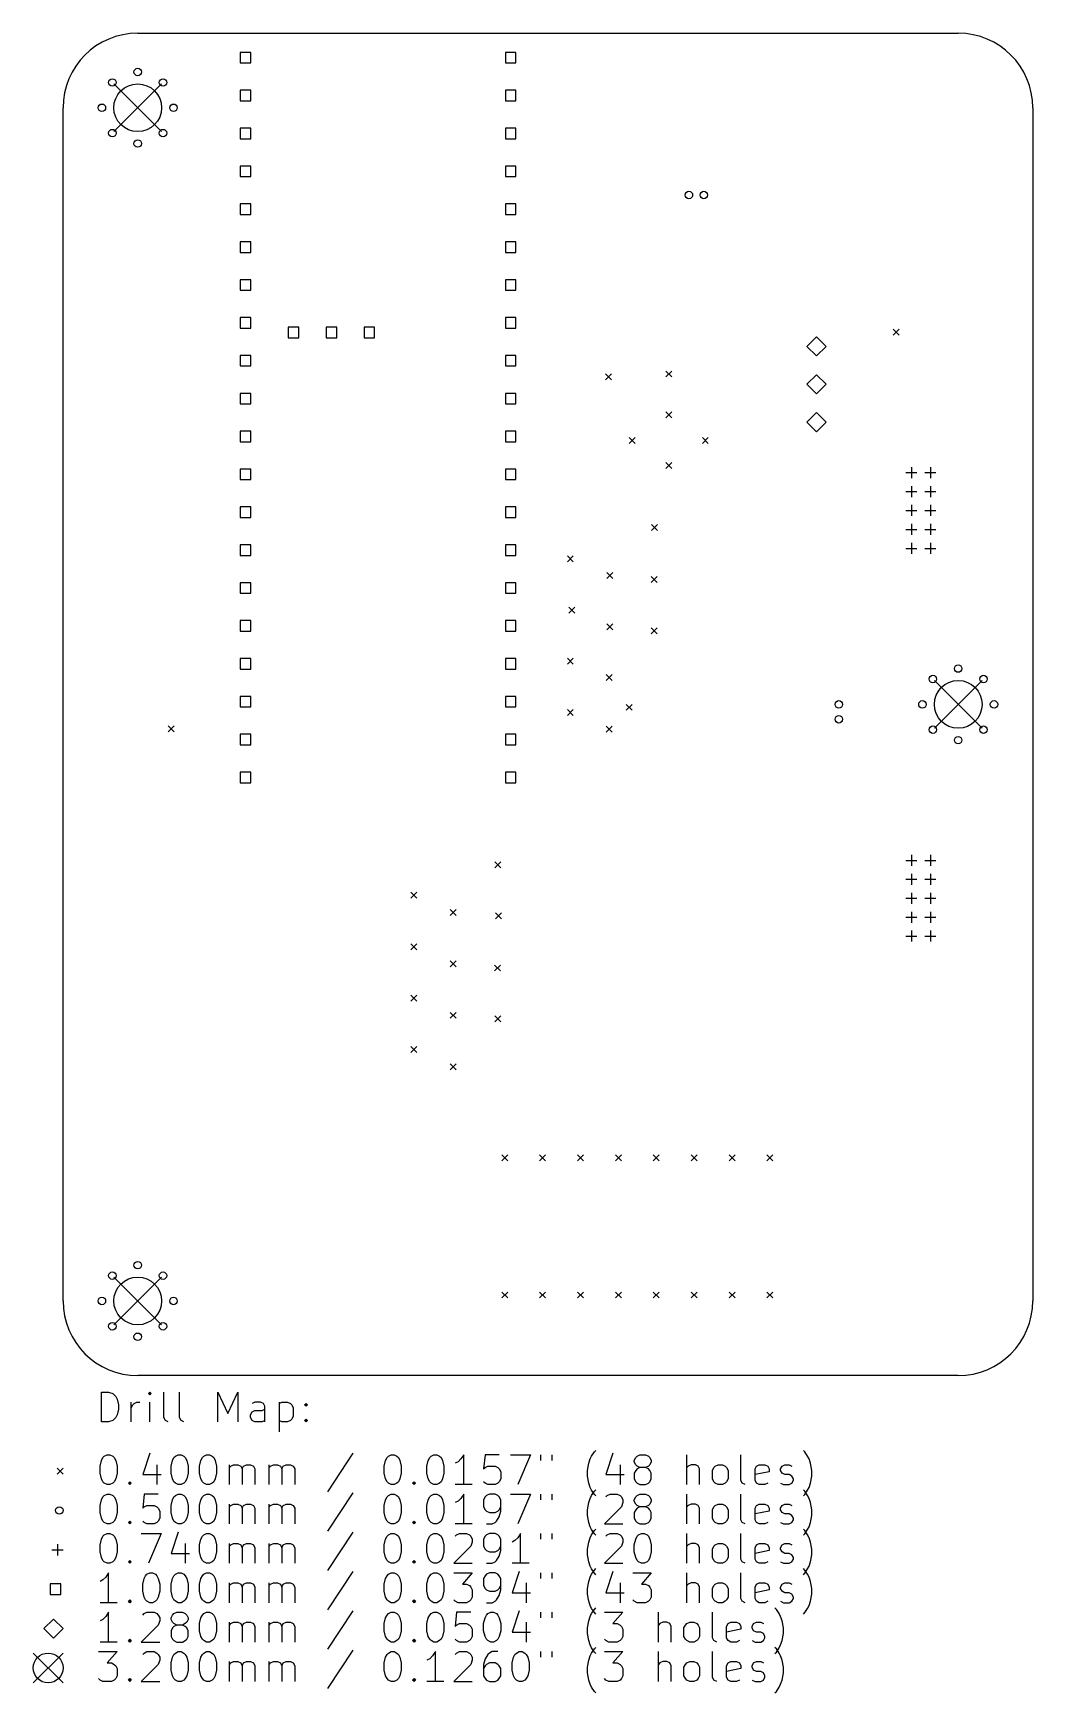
# Model space of a CAD drawing. Extents: x -2 to 65, y -21 to 90.
import ezdxf

# ---------------------------------------------------------------- set-up
doc = ezdxf.new("R2010")
doc.units = 0
doc.layers.add('BLACK', color=7, linetype='CONTINUOUS')

msp = doc.modelspace()

# ---------------------------------------------------------------- linework, layer by layer
at = {"layer": 'BLACK', "linetype": 'CONTINUOUS'}
for p, q in [((5, 90), (60, 90)), ((12.5736, 88.7136), (11.8664, 88.7136)), ((11.8664, 88.7136), (11.8664, 88.0064)), ((11.8664, 88.0064), (12.5736, 88.0064)), ((12.5736, 88.0064), (12.5736, 88.7136)), ((30.3536, 88.7136), (29.6464, 88.7136)), ((29.6464, 88.7136), (29.6464, 88.0064)), ((29.6464, 88.0064), (30.3536, 88.0064)), ((30.3536, 88.0064), (30.3536, 88.7136)), ((3.4, 86.6), (6.6, 83.4)), ((6.6, 86.6), (3.4, 83.4)), ((12.5736, 86.1736), (11.8664, 86.1736)), ((11.8664, 86.1736), (11.8664, 85.4664)), ((12.5736, 85.4664), (12.5736, 86.1736)), ((30.3536, 86.1736), (29.6464, 86.1736)), ((29.6464, 86.1736), (29.6464, 85.4664)), ((30.3536, 85.4664), (30.3536, 86.1736)), ((0, 5), (0, 85)), ((11.8664, 85.4664), (12.5736, 85.4664)), ((29.6464, 85.4664), (30.3536, 85.4664)), ((65, 85), (65, 5)), ((12.5736, 83.6336), (11.8664, 83.6336)), ((11.8664, 83.6336), (11.8664, 82.9264)), ((12.5736, 82.9264), (12.5736, 83.6336)), ((30.3536, 83.6336), (29.6464, 83.6336)), ((29.6464, 83.6336), (29.6464, 82.9264)), ((30.3536, 82.9264), (30.3536, 83.6336)), ((11.8664, 82.9264), (12.5736, 82.9264)), ((29.6464, 82.9264), (30.3536, 82.9264)), ((12.5736, 81.0936), (11.8664, 81.0936)), ((11.8664, 81.0936), (11.8664, 80.3864)), ((11.8664, 80.3864), (12.5736, 80.3864)), ((12.5736, 80.3864), (12.5736, 81.0936)), ((30.3536, 81.0936), (29.6464, 81.0936)), ((29.6464, 81.0936), (29.6464, 80.3864)), ((29.6464, 80.3864), (30.3536, 80.3864)), ((30.3536, 80.3864), (30.3536, 81.0936)), ((12.5736, 78.5536), (11.8664, 78.5536)), ((11.8664, 78.5536), (11.8664, 77.8464)), ((12.5736, 77.8464), (12.5736, 78.5536)), ((30.3536, 78.5536), (29.6464, 78.5536)), ((29.6464, 78.5536), (29.6464, 77.8464)), ((30.3536, 77.8464), (30.3536, 78.5536)), ((11.8664, 77.8464), (12.5736, 77.8464)), ((29.6464, 77.8464), (30.3536, 77.8464)), ((12.5736, 76.0136), (11.8664, 76.0136)), ((11.8664, 76.0136), (11.8664, 75.3064)), ((12.5736, 75.3064), (12.5736, 76.0136)), ((30.3536, 76.0136), (29.6464, 76.0136)), ((29.6464, 76.0136), (29.6464, 75.3064)), ((30.3536, 75.3064), (30.3536, 76.0136)), ((11.8664, 75.3064), (12.5736, 75.3064)), ((29.6464, 75.3064), (30.3536, 75.3064)), ((12.5736, 73.4736), (11.8664, 73.4736)), ((11.8664, 73.4736), (11.8664, 72.7664)), ((12.5736, 72.7664), (12.5736, 73.4736)), ((30.3536, 73.4736), (29.6464, 73.4736)), ((29.6464, 73.4736), (29.6464, 72.7664)), ((30.3536, 72.7664), (30.3536, 73.4736)), ((11.8664, 72.7664), (12.5736, 72.7664)), ((29.6464, 72.7664), (30.3536, 72.7664)), ((12.5736, 70.9336), (11.8664, 70.9336)), ((11.8664, 70.9336), (11.8664, 70.2264)), ((11.8664, 70.2264), (12.5736, 70.2264)), ((12.5736, 70.2264), (12.5736, 70.9336)), ((15.7994, 70.2836), (15.0922, 70.2836)), ((15.0922, 70.2836), (15.0922, 69.5764)), ((15.7994, 69.5764), (15.7994, 70.2836)), ((18.3394, 70.2836), (17.6322, 70.2836)), ((17.6322, 70.2836), (17.6322, 69.5764)), ((18.3394, 69.5764), (18.3394, 70.2836)), ((20.8794, 70.2836), (20.1722, 70.2836)), ((20.1722, 70.2836), (20.1722, 69.5764)), ((20.8794, 69.5764), (20.8794, 70.2836)), ((30.3536, 70.9336), (29.6464, 70.9336)), ((29.6464, 70.9336), (29.6464, 70.2264)), ((29.6464, 70.2264), (30.3536, 70.2264)), ((30.3536, 70.2264), (30.3536, 70.9336)), ((55.65, 70.16), (56.05, 69.76)), ((56.05, 70.16), (55.65, 69.76)), ((15.0922, 69.5764), (15.7994, 69.5764)), ((17.6322, 69.5764), (18.3394, 69.5764)), ((20.1722, 69.5764), (20.8794, 69.5764)), ((50.5, 69.64), (49.86, 69)), ((49.86, 69), (50.5, 68.36)), ((51.14, 69), (50.5, 69.64)), ((50.5, 68.36), (51.14, 69)), ((12.5736, 68.3936), (11.8664, 68.3936)), ((11.8664, 68.3936), (11.8664, 67.6864)), ((12.5736, 67.6864), (12.5736, 68.3936)), ((30.3536, 68.3936), (29.6464, 68.3936)), ((29.6464, 68.3936), (29.6464, 67.6864)), ((30.3536, 67.6864), (30.3536, 68.3936)), ((11.8664, 67.6864), (12.5736, 67.6864)), ((29.6464, 67.6864), (30.3536, 67.6864)), ((36.35, 67.15), (36.75, 66.75)), ((36.75, 67.15), (36.35, 66.75)), ((40.4, 67.35), (40.8, 66.95)), ((40.8, 67.35), (40.4, 66.95)), ((50.5, 67.1), (49.86, 66.46)), ((51.14, 66.46), (50.5, 67.1)), ((12.5736, 65.8536), (11.8664, 65.8536)), ((11.8664, 65.8536), (11.8664, 65.1464)), ((12.5736, 65.1464), (12.5736, 65.8536)), ((30.3536, 65.8536), (29.6464, 65.8536)), ((29.6464, 65.8536), (29.6464, 65.1464)), ((30.3536, 65.1464), (30.3536, 65.8536)), ((49.86, 66.46), (50.5, 65.82)), ((50.5, 65.82), (51.14, 66.46)), ((11.8664, 65.1464), (12.5736, 65.1464)), ((29.6464, 65.1464), (30.3536, 65.1464)), ((40.4, 64.61), (40.8, 64.21)), ((40.8, 64.61), (40.4, 64.21)), ((50.5, 64.56), (49.86, 63.92)), ((51.14, 63.92), (50.5, 64.56)), ((49.86, 63.92), (50.5, 63.28)), ((50.5, 63.28), (51.14, 63.92)), ((12.5736, 63.3136), (11.8664, 63.3136)), ((11.8664, 63.3136), (11.8664, 62.6064)), ((11.8664, 62.6064), (12.5736, 62.6064)), ((12.5736, 62.6064), (12.5736, 63.3136)), ((30.3536, 63.3136), (29.6464, 63.3136)), ((29.6464, 63.3136), (29.6464, 62.6064)), ((29.6464, 62.6064), (30.3536, 62.6064)), ((30.3536, 62.6064), (30.3536, 63.3136)), ((37.95, 62.9), (38.35, 62.5)), ((38.35, 62.9), (37.95, 62.5)), ((42.85, 62.9), (43.25, 62.5)), ((43.25, 62.9), (42.85, 62.5)), ((40.4, 61.21), (40.8, 60.81)), ((40.8, 61.21), (40.4, 60.81)), ((12.5736, 60.7736), (11.8664, 60.7736)), ((11.8664, 60.7736), (11.8664, 60.0664)), ((12.5736, 60.0664), (12.5736, 60.7736)), ((30.3536, 60.7736), (29.6464, 60.7736)), ((29.6464, 60.7736), (29.6464, 60.0664)), ((30.3536, 60.0664), (30.3536, 60.7736)), ((56.495, 60.54), (57.235, 60.54)), ((56.865, 60.91), (56.865, 60.17)), ((57.765, 60.54), (58.505, 60.54)), ((58.135, 60.91), (58.135, 60.17)), ((11.8664, 60.0664), (12.5736, 60.0664)), ((29.6464, 60.0664), (30.3536, 60.0664)), ((56.495, 59.27), (57.235, 59.27)), ((56.865, 59.64), (56.865, 58.9)), ((57.765, 59.27), (58.505, 59.27)), ((58.135, 59.64), (58.135, 58.9)), ((12.5736, 58.2336), (11.8664, 58.2336)), ((11.8664, 58.2336), (11.8664, 57.5264)), ((12.5736, 57.5264), (12.5736, 58.2336)), ((30.3536, 58.2336), (29.6464, 58.2336)), ((29.6464, 58.2336), (29.6464, 57.5264)), ((30.3536, 57.5264), (30.3536, 58.2336)), ((56.495, 58), (57.235, 58)), ((56.865, 58.37), (56.865, 57.63)), ((57.765, 58), (58.505, 58)), ((58.135, 58.37), (58.135, 57.63)), ((11.8664, 57.5264), (12.5736, 57.5264)), ((29.6464, 57.5264), (30.3536, 57.5264)), ((39.45, 57.05), (39.85, 56.65)), ((39.85, 57.05), (39.45, 56.65)), ((56.865, 57.1), (56.865, 56.36)), ((58.135, 57.1), (58.135, 56.36)), ((12.5736, 55.6936), (11.8664, 55.6936)), ((11.8664, 55.6936), (11.8664, 54.9864)), ((12.5736, 54.9864), (12.5736, 55.6936)), ((30.3536, 55.6936), (29.6464, 55.6936)), ((29.6464, 55.6936), (29.6464, 54.9864)), ((30.3536, 54.9864), (30.3536, 55.6936)), ((56.495, 56.73), (57.235, 56.73)), ((56.865, 55.83), (56.865, 55.09)), ((57.765, 56.73), (58.505, 56.73)), ((58.135, 55.83), (58.135, 55.09)), ((11.8664, 54.9864), (12.5736, 54.9864)), ((29.6464, 54.9864), (30.3536, 54.9864)), ((33.8, 54.95), (34.2, 54.55)), ((34.2, 54.95), (33.8, 54.55)), ((56.495, 55.46), (57.235, 55.46)), ((57.765, 55.46), (58.505, 55.46)), ((36.45, 53.85), (36.85, 53.45)), ((36.85, 53.85), (36.45, 53.45)), ((39.425, 53.575), (39.825, 53.175)), ((39.825, 53.575), (39.425, 53.175)), ((12.5736, 53.1536), (11.8664, 53.1536)), ((11.8664, 53.1536), (11.8664, 52.4464)), ((11.8664, 52.4464), (12.5736, 52.4464)), ((12.5736, 52.4464), (12.5736, 53.1536)), ((30.3536, 53.1536), (29.6464, 53.1536)), ((29.6464, 53.1536), (29.6464, 52.4464)), ((29.6464, 52.4464), (30.3536, 52.4464)), ((30.3536, 52.4464), (30.3536, 53.1536)), ((33.8979, 51.5086), (34.2979, 51.1086)), ((34.2979, 51.5086), (33.8979, 51.1086)), ((12.5736, 50.6136), (11.8664, 50.6136)), ((11.8664, 50.6136), (11.8664, 49.9064)), ((12.5736, 49.9064), (12.5736, 50.6136)), ((30.3536, 50.6136), (29.6464, 50.6136)), ((29.6464, 50.6136), (29.6464, 49.9064)), ((30.3536, 49.9064), (30.3536, 50.6136)), ((36.45, 50.4), (36.85, 50)), ((36.85, 50.4), (36.45, 50)), ((39.425, 50.125), (39.825, 49.725)), ((39.825, 50.125), (39.425, 49.725)), ((11.8664, 49.9064), (12.5736, 49.9064)), ((29.6464, 49.9064), (30.3536, 49.9064)), ((12.5736, 48.0736), (11.8664, 48.0736)), ((11.8664, 48.0736), (11.8664, 47.3664)), ((12.5736, 47.3664), (12.5736, 48.0736)), ((30.3536, 48.0736), (29.6464, 48.0736)), ((29.6464, 48.0736), (29.6464, 47.3664)), ((30.3536, 47.3664), (30.3536, 48.0736)), ((33.8, 48.1), (34.2, 47.7)), ((34.2, 48.1), (33.8, 47.7)), ((11.8664, 47.3664), (12.5736, 47.3664)), ((29.6464, 47.3664), (30.3536, 47.3664)), ((36.4021, 46.9914), (36.8021, 46.5914)), ((36.8021, 46.9914), (36.4021, 46.5914)), ((58.4, 46.6), (61.6, 43.4)), ((61.6, 46.6), (58.4, 43.4)), ((12.5736, 45.5336), (11.8664, 45.5336)), ((11.8664, 45.5336), (11.8664, 44.8264)), ((11.8664, 44.8264), (12.5736, 44.8264)), ((12.5736, 44.8264), (12.5736, 45.5336)), ((30.3536, 45.5336), (29.6464, 45.5336)), ((29.6464, 45.5336), (29.6464, 44.8264)), ((29.6464, 44.8264), (30.3536, 44.8264)), ((30.3536, 44.8264), (30.3536, 45.5336)), ((33.8, 44.65), (34.2, 44.25)), ((34.2, 44.65), (33.8, 44.25)), ((37.75, 45), (38.15, 44.6)), ((38.15, 45), (37.75, 44.6)), ((7.05, 43.55), (7.45, 43.15)), ((7.45, 43.55), (7.05, 43.15)), ((36.4021, 43.5414), (36.8021, 43.1414)), ((36.8021, 43.5414), (36.4021, 43.1414)), ((12.5736, 42.9936), (11.8664, 42.9936)), ((11.8664, 42.9936), (11.8664, 42.2864)), ((11.8664, 42.2864), (12.5736, 42.2864)), ((12.5736, 42.2864), (12.5736, 42.9936)), ((30.3536, 42.9936), (29.6464, 42.9936)), ((29.6464, 42.9936), (29.6464, 42.2864)), ((29.6464, 42.2864), (30.3536, 42.2864)), ((30.3536, 42.2864), (30.3536, 42.9936)), ((12.5736, 40.4536), (11.8664, 40.4536)), ((11.8664, 40.4536), (11.8664, 39.7464)), ((12.5736, 39.7464), (12.5736, 40.4536)), ((30.3536, 40.4536), (29.6464, 40.4536)), ((29.6464, 40.4536), (29.6464, 39.7464)), ((30.3536, 39.7464), (30.3536, 40.4536)), ((11.8664, 39.7464), (12.5736, 39.7464)), ((29.6464, 39.7464), (30.3536, 39.7464)), ((56.495, 34.54), (57.235, 34.54)), ((56.865, 34.91), (56.865, 34.17)), ((57.765, 34.54), (58.505, 34.54)), ((58.135, 34.91), (58.135, 34.17)), ((28.95, 34.45), (29.35, 34.05)), ((29.35, 34.45), (28.95, 34.05)), ((56.865, 33.64), (56.865, 32.9)), ((58.135, 33.64), (58.135, 32.9)), ((23.3, 32.4), (23.7, 32)), ((23.7, 32.4), (23.3, 32)), ((56.495, 33.27), (57.235, 33.27)), ((56.865, 32.37), (56.865, 31.63)), ((57.765, 33.27), (58.505, 33.27)), ((58.135, 32.37), (58.135, 31.63)), ((25.95, 31.25), (26.35, 30.85)), ((26.35, 31.25), (25.95, 30.85)), ((56.495, 32), (57.235, 32)), ((57.765, 32), (58.505, 32)), ((28.975, 31.025), (29.375, 30.625)), ((29.375, 31.025), (28.975, 30.625)), ((56.495, 30.73), (57.235, 30.73)), ((56.865, 31.1), (56.865, 30.36)), ((57.765, 30.73), (58.505, 30.73)), ((58.135, 31.1), (58.135, 30.36)), ((23.3, 28.95), (23.7, 28.55)), ((23.7, 28.95), (23.3, 28.55)), ((56.495, 29.46), (57.235, 29.46)), ((56.865, 29.83), (56.865, 29.09)), ((57.765, 29.46), (58.505, 29.46)), ((58.135, 29.83), (58.135, 29.09)), ((25.95, 27.8), (26.35, 27.4)), ((26.35, 27.8), (25.95, 27.4)), ((28.925, 27.525), (29.325, 27.125)), ((29.325, 27.525), (28.925, 27.125)), ((23.3, 25.5), (23.7, 25.1)), ((23.7, 25.5), (23.3, 25.1)), ((25.95, 24.35), (26.35, 23.95)), ((26.35, 24.35), (25.95, 23.95)), ((28.9375, 24.1125), (29.3375, 23.7125)), ((29.3375, 24.1125), (28.9375, 23.7125)), ((23.3, 22.05), (23.7, 21.65)), ((23.7, 22.05), (23.3, 21.65)), ((25.95, 20.9), (26.35, 20.5)), ((26.35, 20.9), (25.95, 20.5)), ((29.4, 14.8), (29.8, 14.4)), ((29.8, 14.8), (29.4, 14.4)), ((31.94, 14.8), (32.34, 14.4)), ((32.34, 14.8), (31.94, 14.4)), ((34.48, 14.8), (34.88, 14.4)), ((34.88, 14.8), (34.48, 14.4)), ((37.02, 14.8), (37.42, 14.4)), ((37.42, 14.8), (37.02, 14.4)), ((39.56, 14.8), (39.96, 14.4)), ((39.96, 14.8), (39.56, 14.4)), ((42.1, 14.8), (42.5, 14.4)), ((42.5, 14.8), (42.1, 14.4)), ((44.64, 14.8), (45.04, 14.4)), ((45.04, 14.8), (44.64, 14.4)), ((47.18, 14.8), (47.58, 14.4)), ((47.58, 14.8), (47.18, 14.4)), ((3.4, 6.6), (6.6, 3.4)), ((6.6, 6.6), (3.4, 3.4)), ((29.4, 5.6), (29.8, 5.2)), ((29.8, 5.6), (29.4, 5.2)), ((31.94, 5.6), (32.34, 5.2)), ((32.34, 5.6), (31.94, 5.2)), ((34.48, 5.6), (34.88, 5.2)), ((34.88, 5.6), (34.48, 5.2)), ((37.02, 5.6), (37.42, 5.2)), ((37.42, 5.6), (37.02, 5.2)), ((39.56, 5.6), (39.96, 5.2)), ((39.96, 5.6), (39.56, 5.2)), ((42.1, 5.6), (42.5, 5.2)), ((42.5, 5.6), (42.1, 5.2)), ((44.64, 5.6), (45.04, 5.2)), ((45.04, 5.6), (44.64, 5.2)), ((47.18, 5.6), (47.58, 5.2)), ((47.58, 5.6), (47.18, 5.2)), ((60, 0), (5, 0)), ((2.57119, -3.10976), (2.57119, -1.10976)), ((2.57119, -1.10976), (3.04738, -1.10976)), ((3.04738, -1.10976), (3.33309, -1.205)), ((5.80929, -1.10976), (5.71405, -1.205)), ((5.90452, -1.205), (5.80929, -1.10976)), ((5.80929, -1.10976), (5.80929, -1.30024)), ((6.76167, -2.82405), (6.76167, -1.10976)), ((7.80929, -2.82405), (7.80929, -1.10976)), ((10.3807, -3.10976), (10.3807, -1.10976)), ((10.3807, -1.10976), (11.0474, -2.53833)), ((11.0474, -2.53833), (11.714, -1.10976)), ((11.714, -1.10976), (11.714, -3.10976)), ((3.33309, -1.205), (3.52357, -1.39548)), ((3.52357, -1.39548), (3.61881, -1.58595)), ((3.61881, -1.58595), (3.71405, -1.9669)), ((3.71405, -1.9669), (3.71405, -2.25262)), ((4.57119, -3.10976), (4.57119, -1.77643)), ((4.57119, -2.15738), (4.66643, -1.9669)), ((4.66643, -1.9669), (4.76167, -1.87167)), ((4.76167, -1.87167), (4.95214, -1.77643)), ((4.95214, -1.77643), (5.14262, -1.77643)), ((5.71405, -1.205), (5.80929, -1.30024)), ((5.80929, -1.30024), (5.90452, -1.205)), ((5.80929, -3.10976), (5.80929, -1.77643)), ((12.8569, -1.77643), (12.6664, -1.87167)), ((13.2379, -1.77643), (12.8569, -1.77643)), ((13.4283, -1.87167), (13.2379, -1.77643)), ((13.5236, -2.06214), (13.4283, -1.87167)), ((13.5236, -3.10976), (13.5236, -2.06214)), ((14.476, -1.77643), (14.476, -3.77643)), ((14.476, -1.87167), (14.6664, -1.77643)), ((14.6664, -1.77643), (15.0474, -1.77643)), ((15.0474, -1.77643), (15.2379, -1.87167)), ((15.2379, -1.87167), (15.3331, -1.9669)), ((15.3331, -1.9669), (15.4283, -2.15738)), ((15.4283, -2.15738), (15.4283, -2.72881)), ((16.1902, -1.9669), (16.2855, -1.87167)), ((16.2855, -2.06214), (16.1902, -1.9669)), ((16.2855, -1.87167), (16.3807, -1.9669)), ((16.2855, -1.87167), (16.2855, -2.06214)), ((16.3807, -1.9669), (16.2855, -2.06214)), ((3.04738, -3.10976), (2.57119, -3.10976)), ((3.33309, -3.01452), (3.04738, -3.10976)), ((3.52357, -2.82405), (3.33309, -3.01452)), ((3.61881, -2.63357), (3.52357, -2.82405)), ((3.71405, -2.25262), (3.61881, -2.63357)), ((6.8569, -3.01452), (6.76167, -2.82405)), ((7.04738, -3.10976), (6.8569, -3.01452)), ((7.90452, -3.01452), (7.80929, -2.82405)), ((8.095, -3.10976), (7.90452, -3.01452)), ((12.5712, -2.63357), (12.6664, -2.4431)), ((12.5712, -2.82405), (12.5712, -2.63357)), ((12.6664, -3.01452), (12.5712, -2.82405)), ((12.6664, -2.4431), (12.8569, -2.34786)), ((12.8569, -3.10976), (12.6664, -3.01452)), ((12.8569, -2.34786), (13.3331, -2.34786)), ((13.3331, -3.10976), (12.8569, -3.10976)), ((13.3331, -2.34786), (13.5236, -2.25262)), ((13.5236, -3.01452), (13.3331, -3.10976)), ((14.6664, -3.10976), (14.476, -3.01452)), ((15.0474, -3.10976), (14.6664, -3.10976)), ((15.2379, -3.01452), (15.0474, -3.10976)), ((15.3331, -2.91928), (15.2379, -3.01452)), ((15.4283, -2.72881), (15.3331, -2.91928)), ((16.1902, -3.01452), (16.2855, -2.91928)), ((16.2855, -3.10976), (16.1902, -3.01452)), ((16.2855, -2.91928), (16.3807, -3.01452)), ((16.2855, -2.91928), (16.2855, -3.10976)), ((16.3807, -3.01452), (16.2855, -3.10976)), ((2.57119, -5.69071), (2.66643, -5.50024)), ((2.66643, -5.50024), (2.76167, -5.405)), ((2.76167, -5.405), (2.95214, -5.30976)), ((2.95214, -5.30976), (3.14262, -5.30976)), ((3.14262, -5.30976), (3.33309, -5.405)), ((3.33309, -5.405), (3.42833, -5.50024)), ((3.42833, -5.50024), (3.52357, -5.69071)), ((5.80929, -5.21452), (5.3331, -6.64309)), ((7.33309, -5.69071), (7.42833, -5.50024)), ((7.42833, -5.50024), (7.52357, -5.405)), ((7.52357, -5.405), (7.71405, -5.30976)), ((7.71405, -5.30976), (7.90452, -5.30976)), ((7.90452, -5.30976), (8.095, -5.405)), ((8.095, -5.405), (8.19024, -5.50024)), ((8.19024, -5.50024), (8.28548, -5.69071)), ((9.23786, -5.69071), (9.3331, -5.50024)), ((9.3331, -5.50024), (9.42833, -5.405)), ((9.42833, -5.405), (9.61881, -5.30976)), ((9.61881, -5.30976), (9.80928, -5.30976)), ((9.80928, -5.30976), (9.99976, -5.405)), ((9.99976, -5.405), (10.095, -5.50024)), ((10.095, -5.50024), (10.1902, -5.69071)), ((19.4283, -5.21452), (17.714, -7.78595)), ((21.6188, -5.69071), (21.714, -5.50024)), ((21.714, -5.50024), (21.8093, -5.405)), ((21.8093, -5.405), (21.9998, -5.30976)), ((21.9998, -5.30976), (22.1902, -5.30976)), ((22.1902, -5.30976), (22.3807, -5.405)), ((22.3807, -5.405), (22.476, -5.50024)), ((22.476, -5.50024), (22.5712, -5.69071)), ((24.476, -5.69071), (24.5712, -5.50024)), ((24.5712, -5.50024), (24.6664, -5.405)), ((24.6664, -5.405), (24.8569, -5.30976)), ((24.8569, -5.30976), (25.0474, -5.30976)), ((25.0474, -5.30976), (25.2379, -5.405)), ((25.2379, -5.405), (25.3331, -5.50024)), ((25.3331, -5.50024), (25.4283, -5.69071)), ((26.8569, -5.30976), (26.6664, -5.59548)), ((26.8569, -7.30976), (26.8569, -5.30976)), ((28.2855, -5.30976), (28.1902, -6.26214)), ((29.2379, -5.30976), (28.2855, -5.30976)), ((29.9998, -5.30976), (31.3331, -5.30976)), ((31.3331, -5.30976), (30.476, -7.30976)), ((31.9998, -5.30976), (31.9998, -5.69071)), ((32.7617, -5.30976), (32.7617, -5.69071)), ((35.3331, -5.59548), (35.4283, -5.405)), ((35.4283, -5.405), (35.6188, -5.11928)), ((35.6188, -5.11928), (35.714, -5.02405)), ((36.8569, -5.21452), (36.3807, -6.64309)), ((38.2855, -5.69071), (38.3807, -5.50024)), ((38.3807, -5.50024), (38.476, -5.405)), ((38.476, -5.405), (38.6664, -5.30976)), ((38.6664, -5.30976), (39.0474, -5.30976)), ((39.0474, -5.30976), (39.2379, -5.405)), ((39.2379, -5.405), (39.3331, -5.50024)), ((39.3331, -5.50024), (39.4283, -5.69071)), ((41.8093, -7.30976), (41.8093, -5.30976)), ((45.4283, -7.02405), (45.4283, -5.30976)), ((49.714, -5.11928), (49.6188, -5.02405)), ((49.9045, -5.405), (49.714, -5.11928)), ((49.9998, -5.59548), (49.9045, -5.405)), ((-0.405, -6.205), (-0.005, -6.605)), ((-0.005, -6.205), (-0.405, -6.605)), ((2.47595, -6.07167), (2.57119, -5.69071)), ((2.47595, -6.54786), (2.47595, -6.07167)), ((2.57119, -6.92881), (2.47595, -6.54786)), ((3.52357, -5.69071), (3.61881, -6.07167)), ((3.61881, -6.54786), (3.52357, -6.92881)), ((3.61881, -6.07167), (3.61881, -6.54786)), ((5.3331, -6.64309), (6.57119, -6.64309)), ((6.28548, -5.97643), (6.28548, -7.30976)), ((7.23786, -6.07167), (7.33309, -5.69071)), ((7.23786, -6.54786), (7.23786, -6.07167)), ((7.33309, -6.92881), (7.23786, -6.54786)), ((8.28548, -5.69071), (8.38071, -6.07167)), ((8.38071, -6.54786), (8.28548, -6.92881)), ((8.38071, -6.07167), (8.38071, -6.54786)), ((9.14262, -6.07167), (9.23786, -5.69071)), ((9.14262, -6.54786), (9.14262, -6.07167)), ((9.23786, -6.92881), (9.14262, -6.54786)), ((10.1902, -5.69071), (10.2855, -6.07167)), ((10.2855, -6.54786), (10.1902, -6.92881)), ((10.2855, -6.07167), (10.2855, -6.54786)), ((11.1426, -7.30976), (11.1426, -5.97643)), ((11.1426, -6.1669), (11.2379, -6.07167)), ((11.2379, -6.07167), (11.4283, -5.97643)), ((11.4283, -5.97643), (11.714, -5.97643)), ((11.714, -5.97643), (11.9045, -6.07167)), ((11.9045, -6.07167), (11.9998, -6.26214)), ((11.9998, -6.26214), (12.095, -6.07167)), ((11.9998, -6.26214), (11.9998, -7.30976)), ((12.095, -6.07167), (12.2855, -5.97643)), ((12.2855, -5.97643), (12.5712, -5.97643)), ((12.5712, -5.97643), (12.7617, -6.07167)), ((12.7617, -6.07167), (12.8569, -6.26214)), ((12.8569, -6.26214), (12.8569, -7.30976)), ((13.8093, -7.30976), (13.8093, -5.97643)), ((13.8093, -6.1669), (13.9045, -6.07167)), ((13.9045, -6.07167), (14.095, -5.97643)), ((14.095, -5.97643), (14.3807, -5.97643)), ((14.3807, -5.97643), (14.5712, -6.07167)), ((14.5712, -6.07167), (14.6664, -6.26214)), ((14.6664, -6.26214), (14.7617, -6.07167)), ((14.6664, -6.26214), (14.6664, -7.30976)), ((14.7617, -6.07167), (14.9521, -5.97643)), ((14.9521, -5.97643), (15.2379, -5.97643)), ((15.2379, -5.97643), (15.4283, -6.07167)), ((15.4283, -6.07167), (15.5236, -6.26214)), ((15.5236, -6.26214), (15.5236, -7.30976)), ((21.5236, -6.07167), (21.6188, -5.69071)), ((21.5236, -6.54786), (21.5236, -6.07167)), ((21.6188, -6.92881), (21.5236, -6.54786)), ((22.5712, -5.69071), (22.6664, -6.07167)), ((22.6664, -6.54786), (22.5712, -6.92881)), ((22.6664, -6.07167), (22.6664, -6.54786)), ((24.3807, -6.07167), (24.476, -5.69071)), ((24.3807, -6.54786), (24.3807, -6.07167)), ((24.476, -6.92881), (24.3807, -6.54786)), ((25.4283, -5.69071), (25.5236, -6.07167)), ((25.5236, -6.54786), (25.4283, -6.92881)), ((25.5236, -6.07167), (25.5236, -6.54786)), ((26.476, -5.78595), (26.2855, -5.88119)), ((26.6664, -5.59548), (26.476, -5.78595)), ((28.1902, -6.26214), (28.2855, -6.1669)), ((28.2855, -6.1669), (28.476, -6.07167)), ((28.476, -6.07167), (28.9521, -6.07167)), ((28.9521, -6.07167), (29.1426, -6.1669)), ((29.1426, -6.1669), (29.2379, -6.26214)), ((29.2379, -6.26214), (29.3331, -6.45262)), ((29.3331, -6.45262), (29.3331, -6.92881)), ((35.1426, -6.35738), (35.2379, -5.88119)), ((35.1426, -6.73833), (35.1426, -6.35738)), ((35.2379, -5.88119), (35.3331, -5.59548)), ((36.3807, -6.64309), (37.6188, -6.64309)), ((37.3331, -5.97643), (37.3331, -7.30976)), ((38.2855, -5.78595), (38.2855, -5.69071)), ((38.3807, -5.97643), (38.2855, -5.78595)), ((38.3807, -6.35738), (38.2855, -6.54786)), ((38.2855, -6.54786), (38.2855, -6.92881)), ((38.476, -6.07167), (38.3807, -5.97643)), ((38.476, -6.26214), (38.3807, -6.35738)), ((38.6664, -6.1669), (38.476, -6.07167)), ((38.6664, -6.1669), (38.476, -6.26214)), ((39.0474, -6.1669), (38.6664, -6.1669)), ((39.2379, -6.07167), (39.0474, -6.1669)), ((39.2379, -6.26214), (39.0474, -6.1669)), ((39.3331, -5.97643), (39.2379, -6.07167)), ((39.3331, -6.35738), (39.2379, -6.26214)), ((39.4283, -5.78595), (39.3331, -5.97643)), ((39.4283, -6.54786), (39.3331, -6.35738)), ((39.4283, -5.69071), (39.4283, -5.78595)), ((39.4283, -6.92881), (39.4283, -6.54786)), ((41.9045, -6.07167), (41.8093, -6.1669)), ((42.095, -5.97643), (41.9045, -6.07167)), ((42.3807, -5.97643), (42.095, -5.97643)), ((42.5712, -6.07167), (42.3807, -5.97643)), ((42.6664, -6.26214), (42.5712, -6.07167)), ((42.6664, -7.30976), (42.6664, -6.26214)), ((43.5236, -6.35738), (43.6188, -6.1669)), ((43.5236, -6.92881), (43.5236, -6.35738)), ((43.6188, -6.1669), (43.714, -6.07167)), ((43.714, -6.07167), (43.9045, -5.97643)), ((43.9045, -5.97643), (44.1902, -5.97643)), ((44.1902, -5.97643), (44.3807, -6.07167)), ((44.3807, -6.07167), (44.476, -6.1669)), ((44.476, -6.1669), (44.5712, -6.35738)), ((44.5712, -6.35738), (44.5712, -6.92881)), ((46.3807, -6.26214), (46.476, -6.07167)), ((46.3807, -7.02405), (46.3807, -6.26214)), ((47.3331, -6.45262), (46.3807, -6.64309)), ((46.476, -6.07167), (46.6664, -5.97643)), ((46.6664, -5.97643), (47.0474, -5.97643)), ((47.0474, -5.97643), (47.2379, -6.07167)), ((47.2379, -6.07167), (47.3331, -6.26214)), ((47.3331, -6.26214), (47.3331, -6.45262)), ((48.095, -6.26214), (48.1902, -6.07167)), ((48.095, -6.35738), (48.095, -6.26214)), ((48.1902, -6.54786), (48.095, -6.35738)), ((48.1902, -6.07167), (48.3807, -5.97643)), ((48.3807, -6.64309), (48.1902, -6.54786)), ((48.3807, -5.97643), (48.6664, -5.97643)), ((48.6664, -6.64309), (48.3807, -6.64309)), ((48.6664, -5.97643), (48.8569, -6.07167)), ((48.8569, -6.73833), (48.6664, -6.64309)), ((50.095, -5.88119), (49.9998, -5.59548)), ((50.1902, -6.35738), (50.095, -5.88119)), ((50.1902, -6.73833), (50.1902, -6.35738)), ((2.66643, -7.11928), (2.57119, -6.92881)), ((2.76167, -7.21452), (2.66643, -7.11928)), ((2.95214, -7.30976), (2.76167, -7.21452)), ((3.14262, -7.30976), (2.95214, -7.30976)), ((3.33309, -7.21452), (3.14262, -7.30976)), ((3.42833, -7.11928), (3.33309, -7.21452)), ((3.52357, -6.92881), (3.42833, -7.11928)), ((4.38071, -7.21452), (4.47595, -7.11928)), ((4.47595, -7.30976), (4.38071, -7.21452)), ((4.47595, -7.11928), (4.57119, -7.21452)), ((4.47595, -7.11928), (4.47595, -7.30976)), ((4.57119, -7.21452), (4.47595, -7.30976)), ((7.42833, -7.11928), (7.33309, -6.92881)), ((7.52357, -7.21452), (7.42833, -7.11928)), ((7.71405, -7.30976), (7.52357, -7.21452)), ((7.90452, -7.30976), (7.71405, -7.30976)), ((8.095, -7.21452), (7.90452, -7.30976)), ((8.19024, -7.11928), (8.095, -7.21452)), ((8.28548, -6.92881), (8.19024, -7.11928)), ((9.3331, -7.11928), (9.23786, -6.92881)), ((9.42833, -7.21452), (9.3331, -7.11928)), ((9.61881, -7.30976), (9.42833, -7.21452)), ((9.80928, -7.30976), (9.61881, -7.30976)), ((9.99976, -7.21452), (9.80928, -7.30976)), ((10.095, -7.11928), (9.99976, -7.21452)), ((10.1902, -6.92881), (10.095, -7.11928)), ((21.714, -7.11928), (21.6188, -6.92881)), ((21.8093, -7.21452), (21.714, -7.11928)), ((21.9998, -7.30976), (21.8093, -7.21452)), ((22.1902, -7.30976), (21.9998, -7.30976)), ((22.3807, -7.21452), (22.1902, -7.30976)), ((22.476, -7.11928), (22.3807, -7.21452)), ((22.5712, -6.92881), (22.476, -7.11928)), ((23.4283, -7.21452), (23.5236, -7.11928)), ((23.5236, -7.30976), (23.4283, -7.21452)), ((23.5236, -7.11928), (23.6188, -7.21452)), ((23.5236, -7.11928), (23.5236, -7.30976)), ((23.6188, -7.21452), (23.5236, -7.30976)), ((24.5712, -7.11928), (24.476, -6.92881)), ((24.6664, -7.21452), (24.5712, -7.11928)), ((24.8569, -7.30976), (24.6664, -7.21452)), ((25.0474, -7.30976), (24.8569, -7.30976)), ((25.2379, -7.21452), (25.0474, -7.30976)), ((25.3331, -7.11928), (25.2379, -7.21452)), ((25.4283, -6.92881), (25.3331, -7.11928)), ((27.4283, -7.30976), (26.2855, -7.30976)), ((28.2855, -7.21452), (28.1902, -7.11928)), ((28.476, -7.30976), (28.2855, -7.21452)), ((28.9521, -7.30976), (28.476, -7.30976)), ((29.1426, -7.21452), (28.9521, -7.30976)), ((29.2379, -7.11928), (29.1426, -7.21452)), ((29.3331, -6.92881), (29.2379, -7.11928)), ((35.2379, -7.21452), (35.1426, -6.73833)), ((35.3331, -7.50024), (35.2379, -7.21452)), ((35.4283, -7.69071), (35.3331, -7.50024)), ((35.6188, -7.97643), (35.4283, -7.69071)), ((35.4283, -8.045), (35.6188, -7.75928)), ((35.6188, -7.75928), (35.714, -7.66405)), ((38.2855, -6.92881), (38.3807, -7.11928)), ((38.3807, -7.11928), (38.476, -7.21452)), ((38.476, -7.21452), (38.6664, -7.30976)), ((38.6664, -7.30976), (39.0474, -7.30976)), ((39.0474, -7.30976), (39.2379, -7.21452)), ((39.2379, -7.21452), (39.3331, -7.11928)), ((39.3331, -7.11928), (39.4283, -6.92881)), ((43.6188, -7.11928), (43.5236, -6.92881)), ((43.714, -7.21452), (43.6188, -7.11928)), ((43.9045, -7.30976), (43.714, -7.21452)), ((44.1902, -7.30976), (43.9045, -7.30976)), ((44.3807, -7.21452), (44.1902, -7.30976)), ((44.476, -7.11928), (44.3807, -7.21452)), ((44.5712, -6.92881), (44.476, -7.11928)), ((45.5236, -7.21452), (45.4283, -7.02405)), ((45.714, -7.30976), (45.5236, -7.21452)), ((46.476, -7.21452), (46.3807, -7.02405)), ((46.6664, -7.30976), (46.476, -7.21452)), ((47.0474, -7.30976), (46.6664, -7.30976)), ((47.2379, -7.21452), (47.0474, -7.30976)), ((48.095, -7.21452), (48.2855, -7.30976)), ((48.2855, -7.30976), (48.6664, -7.30976)), ((48.6664, -7.30976), (48.8569, -7.21452)), ((48.9521, -6.92881), (48.8569, -6.73833)), ((48.8569, -7.21452), (48.9521, -7.02405)), ((48.9521, -7.02405), (48.9521, -6.92881)), ((49.714, -7.75928), (49.6188, -7.66405)), ((49.714, -7.97643), (49.9045, -7.69071)), ((49.9045, -8.045), (49.714, -7.75928)), ((49.9045, -7.69071), (49.9998, -7.50024)), ((49.9998, -7.50024), (50.095, -7.21452)), ((50.095, -7.21452), (50.1902, -6.73833)), ((2.47595, -8.71167), (2.57119, -8.33071)), ((2.47595, -9.18786), (2.47595, -8.71167)), ((2.57119, -8.33071), (2.66643, -8.14024)), ((2.66643, -8.14024), (2.76167, -8.045)), ((2.76167, -8.045), (2.95214, -7.94976)), ((2.95214, -7.94976), (3.14262, -7.94976)), ((3.14262, -7.94976), (3.33309, -8.045)), ((3.33309, -8.045), (3.42833, -8.14024)), ((3.42833, -8.14024), (3.52357, -8.33071)), ((3.52357, -8.33071), (3.61881, -8.71167)), ((3.61881, -8.71167), (3.61881, -9.18786)), ((5.42833, -7.94976), (5.3331, -8.90214)), ((5.3331, -8.90214), (5.42833, -8.8069)), ((6.38071, -7.94976), (5.42833, -7.94976)), ((5.42833, -8.8069), (5.61881, -8.71167)), ((5.61881, -8.71167), (6.095, -8.71167)), ((6.095, -8.71167), (6.28548, -8.8069)), ((6.28548, -8.8069), (6.38071, -8.90214)), ((7.23786, -8.71167), (7.33309, -8.33071)), ((7.23786, -9.18786), (7.23786, -8.71167)), ((7.33309, -8.33071), (7.42833, -8.14024)), ((7.42833, -8.14024), (7.52357, -8.045)), ((7.52357, -8.045), (7.71405, -7.94976)), ((7.71405, -7.94976), (7.90452, -7.94976)), ((7.90452, -7.94976), (8.095, -8.045)), ((8.095, -8.045), (8.19024, -8.14024)), ((8.19024, -8.14024), (8.28548, -8.33071)), ((8.28548, -8.33071), (8.38071, -8.71167)), ((8.38071, -8.71167), (8.38071, -9.18786)), ((9.14262, -8.71167), (9.23786, -8.33071)), ((9.14262, -9.18786), (9.14262, -8.71167)), ((9.23786, -8.33071), (9.3331, -8.14024)), ((9.3331, -8.14024), (9.42833, -8.045)), ((9.42833, -8.045), (9.61881, -7.94976)), ((9.61881, -7.94976), (9.80928, -7.94976)), ((9.80928, -7.94976), (9.99976, -8.045)), ((9.99976, -8.045), (10.095, -8.14024)), ((10.095, -8.14024), (10.1902, -8.33071)), ((10.1902, -8.33071), (10.2855, -8.71167)), ((10.2855, -8.71167), (10.2855, -9.18786)), ((11.1426, -9.94976), (11.1426, -8.61643)), ((11.1426, -8.8069), (11.2379, -8.71167)), ((11.2379, -8.71167), (11.4283, -8.61643)), ((11.4283, -8.61643), (11.714, -8.61643)), ((11.714, -8.61643), (11.9045, -8.71167)), ((11.9045, -8.71167), (11.9998, -8.90214)), ((11.9998, -8.90214), (12.095, -8.71167)), ((12.095, -8.71167), (12.2855, -8.61643)), ((12.2855, -8.61643), (12.5712, -8.61643)), ((12.5712, -8.61643), (12.7617, -8.71167)), ((12.7617, -8.71167), (12.8569, -8.90214)), ((13.8093, -9.94976), (13.8093, -8.61643)), ((13.8093, -8.8069), (13.9045, -8.71167)), ((13.9045, -8.71167), (14.095, -8.61643)), ((14.095, -8.61643), (14.3807, -8.61643)), ((14.3807, -8.61643), (14.5712, -8.71167)), ((14.5712, -8.71167), (14.6664, -8.90214)), ((14.6664, -8.90214), (14.7617, -8.71167)), ((14.7617, -8.71167), (14.9521, -8.61643)), ((14.9521, -8.61643), (15.2379, -8.61643)), ((15.2379, -8.61643), (15.4283, -8.71167)), ((15.4283, -8.71167), (15.5236, -8.90214)), ((19.4283, -7.85452), (17.714, -10.426)), ((21.5236, -8.71167), (21.6188, -8.33071)), ((21.5236, -9.18786), (21.5236, -8.71167)), ((21.6188, -8.33071), (21.714, -8.14024)), ((21.714, -8.14024), (21.8093, -8.045)), ((21.8093, -8.045), (21.9998, -7.94976)), ((21.9998, -7.94976), (22.1902, -7.94976)), ((22.1902, -7.94976), (22.3807, -8.045)), ((22.3807, -8.045), (22.476, -8.14024)), ((22.476, -8.14024), (22.5712, -8.33071)), ((22.5712, -8.33071), (22.6664, -8.71167)), ((22.6664, -8.71167), (22.6664, -9.18786)), ((24.3807, -8.71167), (24.476, -8.33071)), ((24.3807, -9.18786), (24.3807, -8.71167)), ((24.476, -8.33071), (24.5712, -8.14024)), ((24.5712, -8.14024), (24.6664, -8.045)), ((24.6664, -8.045), (24.8569, -7.94976)), ((24.8569, -7.94976), (25.0474, -7.94976)), ((25.0474, -7.94976), (25.2379, -8.045)), ((25.2379, -8.045), (25.3331, -8.14024)), ((25.3331, -8.14024), (25.4283, -8.33071)), ((25.4283, -8.33071), (25.5236, -8.71167)), ((25.5236, -8.71167), (25.5236, -9.18786)), ((26.476, -8.42595), (26.2855, -8.52119)), ((26.6664, -8.23548), (26.476, -8.42595)), ((26.8569, -7.94976), (26.6664, -8.23548)), ((26.8569, -9.94976), (26.8569, -7.94976)), ((28.2855, -8.14024), (28.1902, -8.33071)), ((28.1902, -8.33071), (28.1902, -8.8069)), ((28.1902, -8.8069), (28.2855, -8.99738)), ((28.3807, -8.045), (28.2855, -8.14024)), ((28.5712, -7.94976), (28.3807, -8.045)), ((28.9521, -7.94976), (28.5712, -7.94976)), ((29.1426, -8.045), (28.9521, -7.94976)), ((29.2379, -8.14024), (29.1426, -8.045)), ((29.3331, -8.33071), (29.2379, -8.14024)), ((29.2379, -8.99738), (29.3331, -8.8069)), ((29.3331, -9.09262), (29.3331, -8.33071)), ((29.9998, -7.94976), (31.3331, -7.94976)), ((31.3331, -7.94976), (30.476, -9.94976)), ((31.9998, -7.94976), (31.9998, -8.33071)), ((32.7617, -7.94976), (32.7617, -8.33071)), ((35.1426, -8.99738), (35.2379, -8.52119)), ((35.2379, -8.52119), (35.3331, -8.23548)), ((35.3331, -8.23548), (35.4283, -8.045)), ((35.714, -8.07167), (35.6188, -7.97643)), ((37.4283, -8.8069), (36.2855, -9.94976)), ((36.3807, -8.14024), (36.476, -8.045)), ((36.476, -8.045), (36.6664, -7.94976)), ((36.6664, -7.94976), (37.1426, -7.94976)), ((37.1426, -7.94976), (37.3331, -8.045)), ((37.3331, -8.045), (37.4283, -8.14024)), ((37.4283, -8.14024), (37.5236, -8.33071)), ((37.5236, -8.52119), (37.4283, -8.8069)), ((37.5236, -8.33071), (37.5236, -8.52119)), ((38.2855, -8.33071), (38.3807, -8.14024)), ((38.2855, -8.42595), (38.2855, -8.33071)), ((38.3807, -8.61643), (38.2855, -8.42595)), ((38.3807, -8.14024), (38.476, -8.045)), ((38.476, -8.71167), (38.3807, -8.61643)), ((38.476, -8.045), (38.6664, -7.94976)), ((38.6664, -8.8069), (38.476, -8.71167)), ((38.6664, -8.8069), (38.476, -8.90214)), ((38.6664, -7.94976), (39.0474, -7.94976)), ((39.0474, -8.8069), (38.6664, -8.8069)), ((39.0474, -7.94976), (39.2379, -8.045)), ((39.2379, -8.71167), (39.0474, -8.8069)), ((39.2379, -8.90214), (39.0474, -8.8069)), ((39.2379, -8.045), (39.3331, -8.14024)), ((39.3331, -8.61643), (39.2379, -8.71167)), ((39.3331, -8.14024), (39.4283, -8.33071)), ((39.4283, -8.42595), (39.3331, -8.61643)), ((39.4283, -8.33071), (39.4283, -8.42595)), ((41.8093, -9.94976), (41.8093, -7.94976)), ((41.9045, -8.71167), (41.8093, -8.8069)), ((42.095, -8.61643), (41.9045, -8.71167)), ((42.3807, -8.61643), (42.095, -8.61643)), ((42.5712, -8.71167), (42.3807, -8.61643)), ((42.6664, -8.90214), (42.5712, -8.71167)), ((43.5236, -8.99738), (43.6188, -8.8069)), ((43.6188, -8.8069), (43.714, -8.71167)), ((43.714, -8.71167), (43.9045, -8.61643)), ((43.9045, -8.61643), (44.1902, -8.61643)), ((44.1902, -8.61643), (44.3807, -8.71167)), ((44.3807, -8.71167), (44.476, -8.8069)), ((44.476, -8.8069), (44.5712, -8.99738)), ((45.4283, -9.66405), (45.4283, -7.94976)), ((46.3807, -8.90214), (46.476, -8.71167)), ((46.476, -8.71167), (46.6664, -8.61643)), ((46.6664, -8.61643), (47.0474, -8.61643)), ((47.0474, -8.61643), (47.2379, -8.71167)), ((47.2379, -8.71167), (47.3331, -8.90214)), ((48.095, -8.90214), (48.1902, -8.71167)), ((48.1902, -8.71167), (48.3807, -8.61643)), ((48.3807, -8.61643), (48.6664, -8.61643)), ((48.6664, -8.61643), (48.8569, -8.71167)), ((49.6188, -8.07167), (49.714, -7.97643)), ((49.9998, -8.23548), (49.9045, -8.045)), ((50.095, -8.52119), (49.9998, -8.23548)), ((50.1902, -8.99738), (50.095, -8.52119)), ((2.57119, -9.56881), (2.47595, -9.18786)), ((2.66643, -9.75929), (2.57119, -9.56881)), ((2.76167, -9.85452), (2.66643, -9.75929)), ((2.95214, -9.94976), (2.76167, -9.85452)), ((3.14262, -9.94976), (2.95214, -9.94976)), ((3.33309, -9.85452), (3.14262, -9.94976)), ((3.42833, -9.75929), (3.33309, -9.85452)), ((3.52357, -9.56881), (3.42833, -9.75929)), ((3.61881, -9.18786), (3.52357, -9.56881)), ((4.38071, -9.85452), (4.47595, -9.75929)), ((4.47595, -9.94976), (4.38071, -9.85452)), ((4.47595, -9.75929), (4.57119, -9.85452)), ((4.47595, -9.75929), (4.47595, -9.94976)), ((4.57119, -9.85452), (4.47595, -9.94976)), ((5.42833, -9.85452), (5.3331, -9.75929)), ((5.61881, -9.94976), (5.42833, -9.85452)), ((6.095, -9.94976), (5.61881, -9.94976)), ((6.28548, -9.85452), (6.095, -9.94976)), ((6.38071, -9.75929), (6.28548, -9.85452)), ((6.38071, -8.90214), (6.47595, -9.09262)), ((6.47595, -9.56881), (6.38071, -9.75929)), ((6.47595, -9.09262), (6.47595, -9.56881)), ((7.33309, -9.56881), (7.23786, -9.18786)), ((7.42833, -9.75929), (7.33309, -9.56881)), ((7.52357, -9.85452), (7.42833, -9.75929)), ((7.71405, -9.94976), (7.52357, -9.85452)), ((7.90452, -9.94976), (7.71405, -9.94976)), ((8.095, -9.85452), (7.90452, -9.94976)), ((8.19024, -9.75929), (8.095, -9.85452)), ((8.28548, -9.56881), (8.19024, -9.75929)), ((8.38071, -9.18786), (8.28548, -9.56881)), ((9.23786, -9.56881), (9.14262, -9.18786)), ((9.3331, -9.75929), (9.23786, -9.56881)), ((9.42833, -9.85452), (9.3331, -9.75929)), ((9.61881, -9.94976), (9.42833, -9.85452)), ((9.80928, -9.94976), (9.61881, -9.94976)), ((9.99976, -9.85452), (9.80928, -9.94976)), ((10.095, -9.75929), (9.99976, -9.85452)), ((10.1902, -9.56881), (10.095, -9.75929)), ((10.2855, -9.18786), (10.1902, -9.56881)), ((11.9998, -8.90214), (11.9998, -9.94976)), ((12.8569, -8.90214), (12.8569, -9.94976)), ((14.6664, -8.90214), (14.6664, -9.94976)), ((15.5236, -8.90214), (15.5236, -9.94976)), ((21.6188, -9.56881), (21.5236, -9.18786)), ((21.714, -9.75929), (21.6188, -9.56881)), ((21.8093, -9.85452), (21.714, -9.75929)), ((21.9998, -9.94976), (21.8093, -9.85452)), ((22.1902, -9.94976), (21.9998, -9.94976)), ((22.3807, -9.85452), (22.1902, -9.94976)), ((22.476, -9.75929), (22.3807, -9.85452)), ((22.5712, -9.56881), (22.476, -9.75929)), ((22.6664, -9.18786), (22.5712, -9.56881)), ((23.4283, -9.85452), (23.5236, -9.75929)), ((23.5236, -9.94976), (23.4283, -9.85452)), ((23.5236, -9.75929), (23.6188, -9.85452)), ((23.5236, -9.75929), (23.5236, -9.94976)), ((23.6188, -9.85452), (23.5236, -9.94976)), ((24.476, -9.56881), (24.3807, -9.18786)), ((24.5712, -9.75929), (24.476, -9.56881)), ((24.6664, -9.85452), (24.5712, -9.75929)), ((24.8569, -9.94976), (24.6664, -9.85452)), ((25.0474, -9.94976), (24.8569, -9.94976)), ((25.2379, -9.85452), (25.0474, -9.94976)), ((25.3331, -9.75929), (25.2379, -9.85452)), ((25.4283, -9.56881), (25.3331, -9.75929)), ((25.5236, -9.18786), (25.4283, -9.56881)), ((27.4283, -9.94976), (26.2855, -9.94976)), ((28.2855, -8.99738), (28.3807, -9.09262)), ((28.3807, -9.09262), (28.5712, -9.18786)), ((28.3807, -9.94976), (28.7617, -9.94976)), ((28.5712, -9.18786), (28.9521, -9.18786)), ((28.7617, -9.94976), (28.9521, -9.85452)), ((28.9521, -9.18786), (29.1426, -9.09262)), ((28.9521, -9.85452), (29.0474, -9.75929)), ((29.0474, -9.75929), (29.2379, -9.47357)), ((29.1426, -9.09262), (29.2379, -8.99738)), ((29.2379, -9.47357), (29.3331, -9.09262)), ((35.1426, -9.37833), (35.1426, -8.99738)), ((35.2379, -9.85452), (35.1426, -9.37833)), ((35.3331, -10.1402), (35.2379, -9.85452)), ((36.2855, -9.94976), (37.5236, -9.94976)), ((38.3807, -8.99738), (38.2855, -9.18786)), ((38.2855, -9.18786), (38.2855, -9.56881)), ((38.2855, -9.56881), (38.3807, -9.75929)), ((38.476, -8.90214), (38.3807, -8.99738)), ((38.3807, -9.75929), (38.476, -9.85452)), ((38.476, -9.85452), (38.6664, -9.94976)), ((38.6664, -9.94976), (39.0474, -9.94976)), ((39.0474, -9.94976), (39.2379, -9.85452)), ((39.3331, -8.99738), (39.2379, -8.90214)), ((39.2379, -9.85452), (39.3331, -9.75929)), ((39.4283, -9.18786), (39.3331, -8.99738)), ((39.3331, -9.75929), (39.4283, -9.56881)), ((39.4283, -9.56881), (39.4283, -9.18786)), ((42.6664, -9.94976), (42.6664, -8.90214)), ((43.5236, -9.56881), (43.5236, -8.99738)), ((43.6188, -9.75929), (43.5236, -9.56881)), ((43.714, -9.85452), (43.6188, -9.75929)), ((43.9045, -9.94976), (43.714, -9.85452)), ((44.1902, -9.94976), (43.9045, -9.94976)), ((44.3807, -9.85452), (44.1902, -9.94976)), ((44.476, -9.75929), (44.3807, -9.85452)), ((44.5712, -9.56881), (44.476, -9.75929)), ((44.5712, -8.99738), (44.5712, -9.56881)), ((45.5236, -9.85452), (45.4283, -9.66405)), ((45.714, -9.94976), (45.5236, -9.85452)), ((46.3807, -9.66405), (46.3807, -8.90214)), ((47.3331, -9.09262), (46.3807, -9.28309)), ((46.476, -9.85452), (46.3807, -9.66405)), ((46.6664, -9.94976), (46.476, -9.85452)), ((47.0474, -9.94976), (46.6664, -9.94976)), ((47.2379, -9.85452), (47.0474, -9.94976)), ((47.3331, -8.90214), (47.3331, -9.09262)), ((48.095, -8.99738), (48.095, -8.90214)), ((48.1902, -9.18786), (48.095, -8.99738)), ((48.095, -9.85452), (48.2855, -9.94976)), ((48.3807, -9.28309), (48.1902, -9.18786)), ((48.2855, -9.94976), (48.6664, -9.94976)), ((48.6664, -9.28309), (48.3807, -9.28309)), ((48.8569, -9.37833), (48.6664, -9.28309)), ((48.6664, -9.94976), (48.8569, -9.85452)), ((48.9521, -9.56881), (48.8569, -9.37833)), ((48.8569, -9.85452), (48.9521, -9.66405)), ((48.9521, -9.66405), (48.9521, -9.56881)), ((49.9998, -10.1402), (50.095, -9.85452)), ((50.095, -9.85452), (50.1902, -9.37833)), ((50.1902, -9.37833), (50.1902, -8.99738)), ((2.47595, -11.3517), (2.57119, -10.9707)), ((2.57119, -10.9707), (2.66643, -10.7802)), ((2.66643, -10.7802), (2.76167, -10.685)), ((2.76167, -10.685), (2.95214, -10.5898)), ((2.95214, -10.5898), (3.14262, -10.5898)), ((3.14262, -10.5898), (3.33309, -10.685)), ((3.33309, -10.685), (3.42833, -10.7802)), ((3.42833, -10.7802), (3.52357, -10.9707)), ((3.52357, -10.9707), (3.61881, -11.3517)), ((5.23786, -10.5898), (6.57119, -10.5898)), ((6.57119, -10.5898), (5.71405, -12.5898)), ((7.71405, -10.4945), (7.23786, -11.9231)), ((9.14262, -11.3517), (9.23786, -10.9707)), ((9.23786, -10.9707), (9.3331, -10.7802)), ((9.3331, -10.7802), (9.42833, -10.685)), ((9.42833, -10.685), (9.61881, -10.5898)), ((9.61881, -10.5898), (9.80928, -10.5898)), ((9.80928, -10.5898), (9.99976, -10.685)), ((9.99976, -10.685), (10.095, -10.7802)), ((10.095, -10.7802), (10.1902, -10.9707)), ((10.1902, -10.9707), (10.2855, -11.3517)), ((19.4283, -10.4945), (17.714, -13.066)), ((21.5236, -11.3517), (21.6188, -10.9707)), ((21.6188, -10.9707), (21.714, -10.7802)), ((21.714, -10.7802), (21.8093, -10.685)), ((21.8093, -10.685), (21.9998, -10.5898)), ((21.9998, -10.5898), (22.1902, -10.5898)), ((22.1902, -10.5898), (22.3807, -10.685)), ((22.3807, -10.685), (22.476, -10.7802)), ((22.476, -10.7802), (22.5712, -10.9707)), ((22.5712, -10.9707), (22.6664, -11.3517)), ((24.3807, -11.3517), (24.476, -10.9707)), ((24.476, -10.9707), (24.5712, -10.7802)), ((24.5712, -10.7802), (24.6664, -10.685)), ((24.6664, -10.685), (24.8569, -10.5898)), ((24.8569, -10.5898), (25.0474, -10.5898)), ((25.0474, -10.5898), (25.2379, -10.685)), ((25.2379, -10.685), (25.3331, -10.7802)), ((25.3331, -10.7802), (25.4283, -10.9707)), ((25.4283, -10.9707), (25.5236, -11.3517)), ((26.2855, -10.7802), (26.3807, -10.685)), ((26.3807, -10.685), (26.5712, -10.5898)), ((26.5712, -10.5898), (27.0474, -10.5898)), ((27.0474, -10.5898), (27.2379, -10.685)), ((27.2379, -10.685), (27.3331, -10.7802)), ((27.3331, -10.7802), (27.4283, -10.9707)), ((27.4283, -10.9707), (27.4283, -11.1612)), ((28.2855, -10.7802), (28.1902, -10.9707)), ((28.1902, -10.9707), (28.1902, -11.4469)), ((28.3807, -10.685), (28.2855, -10.7802)), ((28.5712, -10.5898), (28.3807, -10.685)), ((28.9521, -10.5898), (28.5712, -10.5898)), ((29.1426, -10.685), (28.9521, -10.5898)), ((29.2379, -10.7802), (29.1426, -10.685)), ((29.3331, -10.9707), (29.2379, -10.7802)), ((29.3331, -11.7326), (29.3331, -10.9707)), ((30.2855, -11.066), (30.095, -11.1612)), ((30.476, -10.8755), (30.2855, -11.066)), ((30.6664, -10.5898), (30.476, -10.8755)), ((30.6664, -12.5898), (30.6664, -10.5898)), ((31.9998, -10.5898), (31.9998, -10.9707)), ((32.7617, -10.5898), (32.7617, -10.9707)), ((35.2379, -11.1612), (35.3331, -10.8755)), ((35.4283, -10.3307), (35.3331, -10.1402)), ((35.3331, -10.8755), (35.4283, -10.685)), ((35.6188, -10.6164), (35.4283, -10.3307)), ((35.4283, -10.685), (35.6188, -10.3993)), ((35.6188, -10.3993), (35.714, -10.304)), ((35.714, -10.7117), (35.6188, -10.6164)), ((36.3807, -10.7802), (36.476, -10.685)), ((36.476, -10.685), (36.6664, -10.5898)), ((36.6664, -10.5898), (37.1426, -10.5898)), ((37.1426, -10.5898), (37.3331, -10.685)), ((37.3331, -10.685), (37.4283, -10.7802)), ((37.4283, -10.7802), (37.5236, -10.9707)), ((37.5236, -10.9707), (37.5236, -11.1612)), ((38.2855, -11.3517), (38.3807, -10.9707)), ((38.3807, -10.9707), (38.476, -10.7802)), ((38.476, -10.7802), (38.5712, -10.685)), ((38.5712, -10.685), (38.7617, -10.5898)), ((38.7617, -10.5898), (38.9521, -10.5898)), ((38.9521, -10.5898), (39.1426, -10.685)), ((39.1426, -10.685), (39.2379, -10.7802)), ((39.2379, -10.7802), (39.3331, -10.9707)), ((39.3331, -10.9707), (39.4283, -11.3517)), ((41.8093, -12.5898), (41.8093, -10.5898)), ((45.4283, -12.304), (45.4283, -10.5898)), ((49.714, -10.3993), (49.6188, -10.304)), ((49.6188, -10.7117), (49.714, -10.6164)), ((49.714, -10.6164), (49.9045, -10.3307)), ((49.9045, -10.685), (49.714, -10.3993)), ((49.9045, -10.3307), (49.9998, -10.1402)), ((49.9998, -10.8755), (49.9045, -10.685)), ((50.095, -11.1612), (49.9998, -10.8755)), ((-0.745, -11.685), (-0.005, -11.685)), ((-0.375, -11.315), (-0.375, -12.055)), ((2.47595, -11.8279), (2.47595, -11.3517)), ((2.57119, -12.2088), (2.47595, -11.8279)), ((2.66643, -12.3993), (2.57119, -12.2088)), ((3.52357, -12.2088), (3.42833, -12.3993)), ((3.61881, -11.8279), (3.52357, -12.2088)), ((3.61881, -11.3517), (3.61881, -11.8279)), ((7.23786, -11.9231), (8.47595, -11.9231)), ((8.19024, -11.2564), (8.19024, -12.5898)), ((9.14262, -11.8279), (9.14262, -11.3517)), ((9.23786, -12.2088), (9.14262, -11.8279)), ((9.3331, -12.3993), (9.23786, -12.2088)), ((10.1902, -12.2088), (10.095, -12.3993)), ((10.2855, -11.8279), (10.1902, -12.2088)), ((10.2855, -11.3517), (10.2855, -11.8279)), ((11.1426, -12.5898), (11.1426, -11.2564)), ((11.1426, -11.4469), (11.2379, -11.3517)), ((11.2379, -11.3517), (11.4283, -11.2564)), ((11.4283, -11.2564), (11.714, -11.2564)), ((11.714, -11.2564), (11.9045, -11.3517)), ((11.9045, -11.3517), (11.9998, -11.5421)), ((11.9998, -11.5421), (12.095, -11.3517)), ((11.9998, -11.5421), (11.9998, -12.5898)), ((12.095, -11.3517), (12.2855, -11.2564)), ((12.2855, -11.2564), (12.5712, -11.2564)), ((12.5712, -11.2564), (12.7617, -11.3517)), ((12.7617, -11.3517), (12.8569, -11.5421)), ((12.8569, -11.5421), (12.8569, -12.5898)), ((13.8093, -12.5898), (13.8093, -11.2564)), ((13.8093, -11.4469), (13.9045, -11.3517)), ((13.9045, -11.3517), (14.095, -11.2564)), ((14.095, -11.2564), (14.3807, -11.2564)), ((14.3807, -11.2564), (14.5712, -11.3517)), ((14.5712, -11.3517), (14.6664, -11.5421)), ((14.6664, -11.5421), (14.7617, -11.3517)), ((14.6664, -11.5421), (14.6664, -12.5898)), ((14.7617, -11.3517), (14.9521, -11.2564)), ((14.9521, -11.2564), (15.2379, -11.2564)), ((15.2379, -11.2564), (15.4283, -11.3517)), ((15.4283, -11.3517), (15.5236, -11.5421)), ((15.5236, -11.5421), (15.5236, -12.5898)), ((21.5236, -11.8279), (21.5236, -11.3517)), ((21.6188, -12.2088), (21.5236, -11.8279)), ((21.714, -12.3993), (21.6188, -12.2088)), ((22.5712, -12.2088), (22.476, -12.3993)), ((22.6664, -11.8279), (22.5712, -12.2088)), ((22.6664, -11.3517), (22.6664, -11.8279)), ((24.3807, -11.8279), (24.3807, -11.3517)), ((24.476, -12.2088), (24.3807, -11.8279)), ((24.5712, -12.3993), (24.476, -12.2088)), ((25.4283, -12.2088), (25.3331, -12.3993)), ((25.5236, -11.8279), (25.4283, -12.2088)), ((25.5236, -11.3517), (25.5236, -11.8279)), ((27.3331, -11.4469), (26.1902, -12.5898)), ((27.4283, -11.1612), (27.3331, -11.4469)), ((28.1902, -11.4469), (28.2855, -11.6374)), ((28.2855, -11.6374), (28.3807, -11.7326)), ((28.3807, -11.7326), (28.5712, -11.8279)), ((28.5712, -11.8279), (28.9521, -11.8279)), ((28.9521, -11.8279), (29.1426, -11.7326)), ((29.0474, -12.3993), (29.2379, -12.1136)), ((29.1426, -11.7326), (29.2379, -11.6374)), ((29.2379, -11.6374), (29.3331, -11.4469)), ((29.2379, -12.1136), (29.3331, -11.7326)), ((35.1426, -11.6374), (35.2379, -11.1612)), ((35.1426, -12.0183), (35.1426, -11.6374)), ((35.2379, -12.4945), (35.1426, -12.0183)), ((37.4283, -11.4469), (36.2855, -12.5898)), ((37.5236, -11.1612), (37.4283, -11.4469)), ((38.2855, -11.8279), (38.2855, -11.3517)), ((38.3807, -12.2088), (38.2855, -11.8279)), ((38.476, -12.3993), (38.3807, -12.2088)), ((39.3331, -12.2088), (39.2379, -12.3993)), ((39.4283, -11.8279), (39.3331, -12.2088)), ((39.4283, -11.3517), (39.4283, -11.8279)), ((41.9045, -11.3517), (41.8093, -11.4469)), ((42.095, -11.2564), (41.9045, -11.3517)), ((42.3807, -11.2564), (42.095, -11.2564)), ((42.5712, -11.3517), (42.3807, -11.2564)), ((42.6664, -11.5421), (42.5712, -11.3517)), ((42.6664, -12.5898), (42.6664, -11.5421)), ((43.5236, -11.6374), (43.6188, -11.4469)), ((43.5236, -12.2088), (43.5236, -11.6374)), ((43.6188, -12.3993), (43.5236, -12.2088)), ((43.6188, -11.4469), (43.714, -11.3517)), ((43.714, -11.3517), (43.9045, -11.2564)), ((43.9045, -11.2564), (44.1902, -11.2564)), ((44.1902, -11.2564), (44.3807, -11.3517)), ((44.3807, -11.3517), (44.476, -11.4469)), ((44.476, -11.4469), (44.5712, -11.6374)), ((44.5712, -12.2088), (44.476, -12.3993)), ((44.5712, -11.6374), (44.5712, -12.2088)), ((46.3807, -11.5421), (46.476, -11.3517)), ((46.3807, -12.304), (46.3807, -11.5421)), ((47.3331, -11.7326), (46.3807, -11.9231)), ((46.476, -11.3517), (46.6664, -11.2564)), ((46.6664, -11.2564), (47.0474, -11.2564)), ((47.0474, -11.2564), (47.2379, -11.3517)), ((47.2379, -11.3517), (47.3331, -11.5421)), ((47.3331, -11.5421), (47.3331, -11.7326)), ((48.095, -11.5421), (48.1902, -11.3517)), ((48.095, -11.6374), (48.095, -11.5421)), ((48.1902, -11.8279), (48.095, -11.6374)), ((48.1902, -11.3517), (48.3807, -11.2564)), ((48.3807, -11.9231), (48.1902, -11.8279)), ((48.3807, -11.2564), (48.6664, -11.2564)), ((48.6664, -11.9231), (48.3807, -11.9231)), ((48.6664, -11.2564), (48.8569, -11.3517)), ((48.8569, -12.0183), (48.6664, -11.9231)), ((48.9521, -12.2088), (48.8569, -12.0183)), ((48.9521, -12.304), (48.9521, -12.2088)), ((50.1902, -11.6374), (50.095, -11.1612)), ((50.095, -12.4945), (50.1902, -12.0183)), ((50.1902, -12.0183), (50.1902, -11.6374)), ((2.76167, -12.4945), (2.66643, -12.3993)), ((2.95214, -12.5898), (2.76167, -12.4945)), ((3.04738, -13.2298), (2.8569, -13.5155)), ((3.14262, -12.5898), (2.95214, -12.5898)), ((3.04738, -15.2298), (3.04738, -13.2298)), ((3.33309, -12.4945), (3.14262, -12.5898)), ((3.42833, -12.3993), (3.33309, -12.4945)), ((4.38071, -12.4945), (4.47595, -12.3993)), ((4.47595, -12.5898), (4.38071, -12.4945)), ((4.47595, -12.3993), (4.57119, -12.4945)), ((4.47595, -12.3993), (4.47595, -12.5898)), ((4.57119, -12.4945), (4.47595, -12.5898)), ((5.52357, -13.4202), (5.61881, -13.325)), ((5.61881, -13.325), (5.80929, -13.2298)), ((5.80929, -13.2298), (5.99976, -13.2298)), ((5.99976, -13.2298), (6.19024, -13.325)), ((6.19024, -13.325), (6.28548, -13.4202)), ((7.42833, -13.4202), (7.52357, -13.325)), ((7.52357, -13.325), (7.71405, -13.2298)), ((7.71405, -13.2298), (7.90452, -13.2298)), ((7.90452, -13.2298), (8.095, -13.325)), ((8.095, -13.325), (8.19024, -13.4202)), ((9.42833, -12.4945), (9.3331, -12.3993)), ((9.3331, -13.4202), (9.42833, -13.325)), ((9.61881, -12.5898), (9.42833, -12.4945)), ((9.42833, -13.325), (9.61881, -13.2298)), ((9.80928, -12.5898), (9.61881, -12.5898)), ((9.61881, -13.2298), (9.80928, -13.2298)), ((9.99976, -12.4945), (9.80928, -12.5898)), ((9.80928, -13.2298), (9.99976, -13.325)), ((10.095, -12.3993), (9.99976, -12.4945)), ((9.99976, -13.325), (10.095, -13.4202)), ((19.4283, -13.1345), (17.714, -15.706)), ((21.8093, -12.4945), (21.714, -12.3993)), ((21.714, -13.4202), (21.8093, -13.325)), ((21.9998, -12.5898), (21.8093, -12.4945)), ((21.8093, -13.325), (21.9998, -13.2298)), ((22.1902, -12.5898), (21.9998, -12.5898)), ((21.9998, -13.2298), (22.1902, -13.2298)), ((22.3807, -12.4945), (22.1902, -12.5898)), ((22.1902, -13.2298), (22.3807, -13.325)), ((22.476, -12.3993), (22.3807, -12.4945)), ((22.3807, -13.325), (22.476, -13.4202)), ((23.4283, -12.4945), (23.5236, -12.3993)), ((23.5236, -12.5898), (23.4283, -12.4945)), ((23.5236, -12.3993), (23.6188, -12.4945)), ((23.5236, -12.3993), (23.5236, -12.5898)), ((23.6188, -12.4945), (23.5236, -12.5898)), ((24.6664, -12.4945), (24.5712, -12.3993)), ((24.5712, -13.4202), (24.6664, -13.325)), ((24.8569, -12.5898), (24.6664, -12.4945)), ((24.6664, -13.325), (24.8569, -13.2298)), ((25.0474, -12.5898), (24.8569, -12.5898)), ((24.8569, -13.2298), (25.0474, -13.2298)), ((25.2379, -12.4945), (25.0474, -12.5898)), ((25.0474, -13.2298), (25.2379, -13.325)), ((25.3331, -12.3993), (25.2379, -12.4945)), ((25.2379, -13.325), (25.3331, -13.4202)), ((26.1902, -12.5898), (27.4283, -12.5898)), ((26.1902, -13.2298), (27.4283, -13.2298)), ((27.4283, -13.2298), (26.7617, -13.9917)), ((28.3807, -13.325), (28.2855, -13.4202)), ((28.3807, -12.5898), (28.7617, -12.5898)), ((28.5712, -13.2298), (28.3807, -13.325)), ((28.9521, -13.2298), (28.5712, -13.2298)), ((28.7617, -12.5898), (28.9521, -12.4945)), ((28.9521, -12.4945), (29.0474, -12.3993)), ((29.1426, -13.325), (28.9521, -13.2298)), ((29.2379, -13.4202), (29.1426, -13.325)), ((31.2379, -12.5898), (30.095, -12.5898)), ((30.5712, -13.1345), (30.095, -14.5631)), ((31.9998, -13.2298), (31.9998, -13.6107)), ((32.7617, -13.2298), (32.7617, -13.6107)), ((35.3331, -12.7802), (35.2379, -12.4945)), ((35.4283, -12.9707), (35.3331, -12.7802)), ((35.3331, -13.5155), (35.4283, -13.325)), ((35.6188, -13.2564), (35.4283, -12.9707)), ((35.4283, -13.325), (35.6188, -13.0393)), ((35.6188, -13.0393), (35.714, -12.944)), ((35.714, -13.3517), (35.6188, -13.2564)), ((36.2855, -12.5898), (37.5236, -12.5898)), ((36.8569, -13.1345), (36.3807, -14.5631)), ((38.1902, -13.2298), (39.4283, -13.2298)), ((38.5712, -12.4945), (38.476, -12.3993)), ((38.7617, -12.5898), (38.5712, -12.4945)), ((38.9521, -12.5898), (38.7617, -12.5898)), ((39.4283, -13.2298), (38.7617, -13.9917)), ((39.1426, -12.4945), (38.9521, -12.5898)), ((39.2379, -12.3993), (39.1426, -12.4945)), ((41.8093, -15.2298), (41.8093, -13.2298)), ((43.714, -12.4945), (43.6188, -12.3993)), ((43.9045, -12.5898), (43.714, -12.4945)), ((44.1902, -12.5898), (43.9045, -12.5898)), ((44.3807, -12.4945), (44.1902, -12.5898)), ((44.476, -12.3993), (44.3807, -12.4945)), ((45.5236, -12.4945), (45.4283, -12.304)), ((45.4283, -14.944), (45.4283, -13.2298)), ((45.714, -12.5898), (45.5236, -12.4945)), ((46.476, -12.4945), (46.3807, -12.304)), ((46.6664, -12.5898), (46.476, -12.4945)), ((47.0474, -12.5898), (46.6664, -12.5898)), ((47.2379, -12.4945), (47.0474, -12.5898)), ((48.095, -12.4945), (48.2855, -12.5898)), ((48.2855, -12.5898), (48.6664, -12.5898)), ((48.6664, -12.5898), (48.8569, -12.4945)), ((48.8569, -12.4945), (48.9521, -12.304)), ((49.714, -13.0393), (49.6188, -12.944)), ((49.6188, -13.3517), (49.714, -13.2564)), ((49.714, -13.2564), (49.9045, -12.9707)), ((49.9045, -13.325), (49.714, -13.0393)), ((49.9045, -12.9707), (49.9998, -12.7802)), ((49.9998, -13.5155), (49.9045, -13.325)), ((49.9998, -12.7802), (50.095, -12.4945)), ((-0.15144, -13.9714), (-0.85856, -13.9714)), ((-0.85856, -13.9714), (-0.85856, -14.6786)), ((-0.15144, -14.6786), (-0.15144, -13.9714)), ((2.66643, -13.706), (2.47595, -13.8012)), ((2.8569, -13.5155), (2.66643, -13.706)), ((5.3331, -13.9917), (5.42833, -13.6107)), ((5.3331, -14.4679), (5.3331, -13.9917)), ((5.42833, -13.6107), (5.52357, -13.4202)), ((6.28548, -13.4202), (6.38071, -13.6107)), ((6.38071, -13.6107), (6.47595, -13.9917)), ((6.47595, -13.9917), (6.47595, -14.4679)), ((7.23786, -13.9917), (7.33309, -13.6107)), ((7.23786, -14.4679), (7.23786, -13.9917)), ((7.33309, -13.6107), (7.42833, -13.4202)), ((8.19024, -13.4202), (8.28548, -13.6107)), ((8.28548, -13.6107), (8.38071, -13.9917)), ((8.38071, -13.9917), (8.38071, -14.4679)), ((9.14262, -13.9917), (9.23786, -13.6107)), ((9.14262, -14.4679), (9.14262, -13.9917)), ((9.23786, -13.6107), (9.3331, -13.4202)), ((10.095, -13.4202), (10.1902, -13.6107)), ((10.1902, -13.6107), (10.2855, -13.9917)), ((10.2855, -13.9917), (10.2855, -14.4679)), ((11.1426, -15.2298), (11.1426, -13.8964)), ((11.1426, -14.0869), (11.2379, -13.9917)), ((11.2379, -13.9917), (11.4283, -13.8964)), ((11.4283, -13.8964), (11.714, -13.8964)), ((11.714, -13.8964), (11.9045, -13.9917)), ((11.9045, -13.9917), (11.9998, -14.1821)), ((11.9998, -14.1821), (12.095, -13.9917)), ((11.9998, -14.1821), (11.9998, -15.2298)), ((12.095, -13.9917), (12.2855, -13.8964)), ((12.2855, -13.8964), (12.5712, -13.8964)), ((12.5712, -13.8964), (12.7617, -13.9917)), ((12.7617, -13.9917), (12.8569, -14.1821)), ((12.8569, -14.1821), (12.8569, -15.2298)), ((13.8093, -15.2298), (13.8093, -13.8964)), ((13.8093, -14.0869), (13.9045, -13.9917)), ((13.9045, -13.9917), (14.095, -13.8964)), ((14.095, -13.8964), (14.3807, -13.8964)), ((14.3807, -13.8964), (14.5712, -13.9917)), ((14.5712, -13.9917), (14.6664, -14.1821)), ((14.6664, -14.1821), (14.7617, -13.9917)), ((14.6664, -14.1821), (14.6664, -15.2298)), ((14.7617, -13.9917), (14.9521, -13.8964)), ((14.9521, -13.8964), (15.2379, -13.8964)), ((15.2379, -13.8964), (15.4283, -13.9917)), ((15.4283, -13.9917), (15.5236, -14.1821)), ((15.5236, -14.1821), (15.5236, -15.2298)), ((21.5236, -13.9917), (21.6188, -13.6107)), ((21.5236, -14.4679), (21.5236, -13.9917)), ((21.6188, -13.6107), (21.714, -13.4202)), ((22.476, -13.4202), (22.5712, -13.6107)), ((22.5712, -13.6107), (22.6664, -13.9917)), ((22.6664, -13.9917), (22.6664, -14.4679)), ((24.3807, -13.9917), (24.476, -13.6107)), ((24.3807, -14.4679), (24.3807, -13.9917)), ((24.476, -13.6107), (24.5712, -13.4202)), ((25.3331, -13.4202), (25.4283, -13.6107)), ((25.4283, -13.6107), (25.5236, -13.9917)), ((25.5236, -13.9917), (25.5236, -14.4679)), ((26.7617, -13.9917), (27.0474, -13.9917)), ((27.0474, -13.9917), (27.2379, -14.0869)), ((27.2379, -14.0869), (27.3331, -14.1821)), ((27.3331, -14.1821), (27.4283, -14.3726)), ((27.4283, -14.3726), (27.4283, -14.8488)), ((28.2855, -13.4202), (28.1902, -13.6107)), ((28.1902, -13.6107), (28.1902, -14.0869)), ((28.1902, -14.0869), (28.2855, -14.2774)), ((28.2855, -14.2774), (28.3807, -14.3726)), ((28.3807, -14.3726), (28.5712, -14.4679)), ((28.9521, -14.4679), (29.1426, -14.3726)), ((29.1426, -14.3726), (29.2379, -14.2774)), ((29.3331, -13.6107), (29.2379, -13.4202)), ((29.2379, -14.2774), (29.3331, -14.0869)), ((29.2379, -14.7536), (29.3331, -14.3726)), ((29.3331, -14.3726), (29.3331, -13.6107)), ((31.0474, -13.8964), (31.0474, -15.2298)), ((35.1426, -14.2774), (35.2379, -13.8012)), ((35.1426, -14.6583), (35.1426, -14.2774)), ((35.2379, -13.8012), (35.3331, -13.5155)), ((37.3331, -13.8964), (37.3331, -15.2298)), ((38.7617, -13.9917), (39.0474, -13.9917)), ((39.0474, -13.9917), (39.2379, -14.0869)), ((39.2379, -14.0869), (39.3331, -14.1821)), ((39.3331, -14.1821), (39.4283, -14.3726)), ((39.4283, -14.3726), (39.4283, -14.8488)), ((41.9045, -13.9917), (41.8093, -14.0869)), ((42.095, -13.8964), (41.9045, -13.9917)), ((42.3807, -13.8964), (42.095, -13.8964)), ((42.5712, -13.9917), (42.3807, -13.8964)), ((42.6664, -14.1821), (42.5712, -13.9917)), ((42.6664, -15.2298), (42.6664, -14.1821)), ((43.5236, -14.2774), (43.6188, -14.0869)), ((43.5236, -14.8488), (43.5236, -14.2774)), ((43.6188, -14.0869), (43.714, -13.9917)), ((43.714, -13.9917), (43.9045, -13.8964)), ((43.9045, -13.8964), (44.1902, -13.8964)), ((44.1902, -13.8964), (44.3807, -13.9917)), ((44.3807, -13.9917), (44.476, -14.0869)), ((44.476, -14.0869), (44.5712, -14.2774)), ((44.5712, -14.2774), (44.5712, -14.8488)), ((46.3807, -14.1821), (46.476, -13.9917)), ((46.3807, -14.944), (46.3807, -14.1821)), ((47.3331, -14.3726), (46.3807, -14.5631)), ((46.476, -13.9917), (46.6664, -13.8964)), ((46.6664, -13.8964), (47.0474, -13.8964)), ((47.0474, -13.8964), (47.2379, -13.9917)), ((47.2379, -13.9917), (47.3331, -14.1821)), ((47.3331, -14.1821), (47.3331, -14.3726)), ((48.095, -14.1821), (48.1902, -13.9917)), ((48.095, -14.2774), (48.095, -14.1821)), ((48.1902, -14.4679), (48.095, -14.2774)), ((48.1902, -13.9917), (48.3807, -13.8964)), ((48.3807, -13.8964), (48.6664, -13.8964)), ((48.6664, -13.8964), (48.8569, -13.9917)), ((50.095, -13.8012), (49.9998, -13.5155)), ((50.1902, -14.2774), (50.095, -13.8012)), ((50.1902, -14.6583), (50.1902, -14.2774)), ((-0.85856, -14.6786), (-0.15144, -14.6786)), ((3.61881, -15.2298), (2.47595, -15.2298)), ((4.38071, -15.1345), (4.47595, -15.0393)), ((4.47595, -15.2298), (4.38071, -15.1345)), ((4.47595, -15.0393), (4.57119, -15.1345)), ((4.47595, -15.0393), (4.47595, -15.2298)), ((4.57119, -15.1345), (4.47595, -15.2298)), ((5.42833, -14.8488), (5.3331, -14.4679)), ((5.52357, -15.0393), (5.42833, -14.8488)), ((5.61881, -15.1345), (5.52357, -15.0393)), ((5.80929, -15.2298), (5.61881, -15.1345)), ((5.99976, -15.2298), (5.80929, -15.2298)), ((6.19024, -15.1345), (5.99976, -15.2298)), ((6.28548, -15.0393), (6.19024, -15.1345)), ((6.38071, -14.8488), (6.28548, -15.0393)), ((6.47595, -14.4679), (6.38071, -14.8488)), ((7.33309, -14.8488), (7.23786, -14.4679)), ((7.42833, -15.0393), (7.33309, -14.8488)), ((7.52357, -15.1345), (7.42833, -15.0393)), ((7.71405, -15.2298), (7.52357, -15.1345)), ((7.90452, -15.2298), (7.71405, -15.2298)), ((8.095, -15.1345), (7.90452, -15.2298)), ((8.19024, -15.0393), (8.095, -15.1345)), ((8.28548, -14.8488), (8.19024, -15.0393)), ((8.38071, -14.4679), (8.28548, -14.8488)), ((9.23786, -14.8488), (9.14262, -14.4679)), ((9.3331, -15.0393), (9.23786, -14.8488)), ((9.42833, -15.1345), (9.3331, -15.0393)), ((9.61881, -15.2298), (9.42833, -15.1345)), ((9.80928, -15.2298), (9.61881, -15.2298)), ((9.99976, -15.1345), (9.80928, -15.2298)), ((10.095, -15.0393), (9.99976, -15.1345)), ((10.1902, -14.8488), (10.095, -15.0393)), ((10.2855, -14.4679), (10.1902, -14.8488)), ((21.6188, -14.8488), (21.5236, -14.4679)), ((21.714, -15.0393), (21.6188, -14.8488)), ((21.8093, -15.1345), (21.714, -15.0393)), ((21.9998, -15.2298), (21.8093, -15.1345)), ((22.1902, -15.2298), (21.9998, -15.2298)), ((22.3807, -15.1345), (22.1902, -15.2298)), ((22.476, -15.0393), (22.3807, -15.1345)), ((22.5712, -14.8488), (22.476, -15.0393)), ((22.6664, -14.4679), (22.5712, -14.8488)), ((23.4283, -15.1345), (23.5236, -15.0393)), ((23.5236, -15.2298), (23.4283, -15.1345)), ((23.5236, -15.0393), (23.6188, -15.1345)), ((23.5236, -15.0393), (23.5236, -15.2298)), ((23.6188, -15.1345), (23.5236, -15.2298)), ((24.476, -14.8488), (24.3807, -14.4679)), ((24.5712, -15.0393), (24.476, -14.8488)), ((24.6664, -15.1345), (24.5712, -15.0393)), ((24.8569, -15.2298), (24.6664, -15.1345)), ((25.0474, -15.2298), (24.8569, -15.2298)), ((25.2379, -15.1345), (25.0474, -15.2298)), ((25.3331, -15.0393), (25.2379, -15.1345)), ((25.4283, -14.8488), (25.3331, -15.0393)), ((25.5236, -14.4679), (25.4283, -14.8488)), ((26.2855, -15.1345), (26.1902, -15.0393)), ((26.476, -15.2298), (26.2855, -15.1345)), ((27.0474, -15.2298), (26.476, -15.2298)), ((27.2379, -15.1345), (27.0474, -15.2298)), ((27.3331, -15.0393), (27.2379, -15.1345)), ((27.4283, -14.8488), (27.3331, -15.0393)), ((28.3807, -15.2298), (28.7617, -15.2298)), ((28.5712, -14.4679), (28.9521, -14.4679)), ((28.7617, -15.2298), (28.9521, -15.1345)), ((28.9521, -15.1345), (29.0474, -15.0393)), ((29.0474, -15.0393), (29.2379, -14.7536)), ((30.095, -14.5631), (31.3331, -14.5631)), ((35.2379, -15.1345), (35.1426, -14.6583)), ((35.3331, -15.4202), (35.2379, -15.1345)), ((35.4283, -15.6107), (35.3331, -15.4202)), ((36.3807, -14.5631), (37.6188, -14.5631)), ((38.2855, -15.1345), (38.1902, -15.0393)), ((38.476, -15.2298), (38.2855, -15.1345)), ((39.0474, -15.2298), (38.476, -15.2298)), ((39.2379, -15.1345), (39.0474, -15.2298)), ((39.3331, -15.0393), (39.2379, -15.1345)), ((39.4283, -14.8488), (39.3331, -15.0393)), ((43.6188, -15.0393), (43.5236, -14.8488)), ((43.714, -15.1345), (43.6188, -15.0393)), ((43.9045, -15.2298), (43.714, -15.1345)), ((44.1902, -15.2298), (43.9045, -15.2298)), ((44.3807, -15.1345), (44.1902, -15.2298)), ((44.476, -15.0393), (44.3807, -15.1345)), ((44.5712, -14.8488), (44.476, -15.0393)), ((45.5236, -15.1345), (45.4283, -14.944)), ((45.714, -15.2298), (45.5236, -15.1345)), ((46.476, -15.1345), (46.3807, -14.944)), ((46.6664, -15.2298), (46.476, -15.1345)), ((47.0474, -15.2298), (46.6664, -15.2298)), ((47.2379, -15.1345), (47.0474, -15.2298)), ((48.095, -15.1345), (48.2855, -15.2298)), ((48.3807, -14.5631), (48.1902, -14.4679)), ((48.2855, -15.2298), (48.6664, -15.2298)), ((48.6664, -14.5631), (48.3807, -14.5631)), ((48.8569, -14.6583), (48.6664, -14.5631)), ((48.6664, -15.2298), (48.8569, -15.1345)), ((48.9521, -14.8488), (48.8569, -14.6583)), ((48.8569, -15.1345), (48.9521, -14.944)), ((48.9521, -14.944), (48.9521, -14.8488)), ((49.9045, -15.6107), (49.9998, -15.4202)), ((49.9998, -15.4202), (50.095, -15.1345)), ((50.095, -15.1345), (50.1902, -14.6583)), ((-0.645, -16.325), (-1.285, -16.965)), ((-0.005, -16.965), (-0.645, -16.325)), ((2.66643, -16.346), (2.47595, -16.4412)), ((2.8569, -16.1555), (2.66643, -16.346)), ((3.04738, -15.8698), (2.8569, -16.1555)), ((3.04738, -17.8698), (3.04738, -15.8698)), ((5.3331, -16.0602), (5.42833, -15.965)), ((5.42833, -15.965), (5.61881, -15.8698)), ((5.61881, -15.8698), (6.095, -15.8698)), ((6.095, -15.8698), (6.28548, -15.965)), ((6.28548, -15.965), (6.38071, -16.0602)), ((6.38071, -16.0602), (6.47595, -16.2507)), ((6.47595, -16.4412), (6.38071, -16.7269)), ((6.47595, -16.2507), (6.47595, -16.4412)), ((7.23786, -16.2507), (7.33309, -16.0602)), ((7.23786, -16.346), (7.23786, -16.2507)), ((7.33309, -16.5364), (7.23786, -16.346)), ((7.33309, -16.0602), (7.42833, -15.965)), ((7.42833, -16.6317), (7.33309, -16.5364)), ((7.42833, -15.965), (7.61881, -15.8698)), ((7.61881, -16.7269), (7.42833, -16.6317)), ((7.61881, -15.8698), (7.99976, -15.8698)), ((7.99976, -15.8698), (8.19024, -15.965)), ((8.19024, -16.6317), (7.99976, -16.7269)), ((8.19024, -15.965), (8.28548, -16.0602)), ((8.28548, -16.5364), (8.19024, -16.6317)), ((8.28548, -16.0602), (8.38071, -16.2507)), ((8.38071, -16.346), (8.28548, -16.5364)), ((8.38071, -16.2507), (8.38071, -16.346)), ((9.14262, -16.6317), (9.23786, -16.2507)), ((9.14262, -17.1079), (9.14262, -16.6317)), ((9.23786, -16.2507), (9.3331, -16.0602)), ((9.3331, -16.0602), (9.42833, -15.965)), ((9.42833, -15.965), (9.61881, -15.8698)), ((9.61881, -15.8698), (9.80928, -15.8698)), ((9.80928, -15.8698), (9.99976, -15.965)), ((9.99976, -15.965), (10.095, -16.0602)), ((10.095, -16.0602), (10.1902, -16.2507)), ((10.1902, -16.2507), (10.2855, -16.6317)), ((10.2855, -16.6317), (10.2855, -17.1079)), ((11.1426, -17.8698), (11.1426, -16.5364)), ((11.1426, -16.7269), (11.2379, -16.6317)), ((11.2379, -16.6317), (11.4283, -16.5364)), ((11.4283, -16.5364), (11.714, -16.5364)), ((11.714, -16.5364), (11.9045, -16.6317)), ((11.9045, -16.6317), (11.9998, -16.8221)), ((11.9998, -16.8221), (12.095, -16.6317)), ((12.095, -16.6317), (12.2855, -16.5364)), ((12.2855, -16.5364), (12.5712, -16.5364)), ((12.5712, -16.5364), (12.7617, -16.6317)), ((12.7617, -16.6317), (12.8569, -16.8221)), ((13.8093, -17.8698), (13.8093, -16.5364)), ((13.8093, -16.7269), (13.9045, -16.6317)), ((13.9045, -16.6317), (14.095, -16.5364)), ((14.095, -16.5364), (14.3807, -16.5364)), ((14.3807, -16.5364), (14.5712, -16.6317)), ((14.5712, -16.6317), (14.6664, -16.8221)), ((14.6664, -16.8221), (14.7617, -16.6317)), ((14.7617, -16.6317), (14.9521, -16.5364)), ((14.9521, -16.5364), (15.2379, -16.5364)), ((15.2379, -16.5364), (15.4283, -16.6317)), ((15.4283, -16.6317), (15.5236, -16.8221)), ((19.4283, -15.7745), (17.714, -18.346)), ((21.5236, -16.6317), (21.6188, -16.2507)), ((21.5236, -17.1079), (21.5236, -16.6317)), ((21.6188, -16.2507), (21.714, -16.0602)), ((21.714, -16.0602), (21.8093, -15.965)), ((21.8093, -15.965), (21.9998, -15.8698)), ((21.9998, -15.8698), (22.1902, -15.8698)), ((22.1902, -15.8698), (22.3807, -15.965)), ((22.3807, -15.965), (22.476, -16.0602)), ((22.476, -16.0602), (22.5712, -16.2507)), ((22.5712, -16.2507), (22.6664, -16.6317)), ((22.6664, -16.6317), (22.6664, -17.1079)), ((24.3807, -16.6317), (24.476, -16.2507)), ((24.3807, -17.1079), (24.3807, -16.6317)), ((24.476, -16.2507), (24.5712, -16.0602)), ((24.5712, -16.0602), (24.6664, -15.965)), ((24.6664, -15.965), (24.8569, -15.8698)), ((24.8569, -15.8698), (25.0474, -15.8698)), ((25.0474, -15.8698), (25.2379, -15.965)), ((25.2379, -15.965), (25.3331, -16.0602)), ((25.3331, -16.0602), (25.4283, -16.2507)), ((25.4283, -16.2507), (25.5236, -16.6317)), ((25.5236, -16.6317), (25.5236, -17.1079)), ((26.3807, -15.8698), (26.2855, -16.8221)), ((27.3331, -15.8698), (26.3807, -15.8698)), ((26.3807, -16.7269), (26.5712, -16.6317)), ((26.5712, -16.6317), (27.0474, -16.6317)), ((27.0474, -16.6317), (27.2379, -16.7269)), ((28.1902, -16.6317), (28.2855, -16.2507)), ((28.1902, -17.1079), (28.1902, -16.6317)), ((28.2855, -16.2507), (28.3807, -16.0602)), ((28.3807, -16.0602), (28.476, -15.965)), ((28.476, -15.965), (28.6664, -15.8698)), ((28.6664, -15.8698), (28.8569, -15.8698)), ((28.8569, -15.8698), (29.0474, -15.965)), ((29.0474, -15.965), (29.1426, -16.0602)), ((29.1426, -16.0602), (29.2379, -16.2507)), ((29.2379, -16.2507), (29.3331, -16.6317)), ((29.3331, -16.6317), (29.3331, -17.1079)), ((30.5712, -15.7745), (30.095, -17.2031)), ((31.0474, -16.5364), (31.0474, -17.8698)), ((31.9998, -15.8698), (31.9998, -16.2507)), ((32.7617, -15.8698), (32.7617, -16.2507)), ((35.1426, -16.9174), (35.2379, -16.4412)), ((35.2379, -16.4412), (35.3331, -16.1555)), ((35.3331, -16.1555), (35.4283, -15.965)), ((35.6188, -15.8964), (35.4283, -15.6107)), ((35.4283, -15.965), (35.6188, -15.6793)), ((35.6188, -15.6793), (35.714, -15.584)), ((35.714, -15.9917), (35.6188, -15.8964)), ((36.2855, -15.8698), (37.5236, -15.8698)), ((37.5236, -15.8698), (36.8569, -16.6317)), ((36.8569, -16.6317), (37.1426, -16.6317)), ((37.1426, -16.6317), (37.3331, -16.7269)), ((39.9045, -17.8698), (39.9045, -15.8698)), ((39.9998, -16.6317), (39.9045, -16.7269)), ((40.1902, -16.5364), (39.9998, -16.6317)), ((40.476, -16.5364), (40.1902, -16.5364)), ((40.6664, -16.6317), (40.476, -16.5364)), ((40.7617, -16.8221), (40.6664, -16.6317)), ((41.714, -16.7269), (41.8093, -16.6317)), ((41.8093, -16.6317), (41.9998, -16.5364)), ((41.9998, -16.5364), (42.2855, -16.5364)), ((42.2855, -16.5364), (42.476, -16.6317)), ((42.476, -16.6317), (42.5712, -16.7269)), ((43.5236, -17.584), (43.5236, -15.8698)), ((44.476, -16.8221), (44.5712, -16.6317)), ((44.5712, -16.6317), (44.7617, -16.5364)), ((44.7617, -16.5364), (45.1426, -16.5364)), ((45.1426, -16.5364), (45.3331, -16.6317)), ((45.3331, -16.6317), (45.4283, -16.8221)), ((46.1902, -16.8221), (46.2855, -16.6317)), ((46.2855, -16.6317), (46.476, -16.5364)), ((46.476, -16.5364), (46.7617, -16.5364)), ((46.7617, -16.5364), (46.9521, -16.6317)), ((47.8093, -15.6793), (47.714, -15.584)), ((47.9998, -15.965), (47.8093, -15.6793)), ((48.095, -16.1555), (47.9998, -15.965)), ((48.1902, -16.4412), (48.095, -16.1555)), ((48.2855, -16.9174), (48.1902, -16.4412)), ((49.6188, -15.9917), (49.714, -15.8964)), ((49.714, -15.8964), (49.9045, -15.6107)), ((-1.285, -16.965), (-0.645, -17.605)), ((-0.645, -17.605), (-0.005, -16.965)), ((4.38071, -17.7745), (4.47595, -17.6793)), ((4.47595, -17.8698), (4.38071, -17.7745)), ((4.47595, -17.6793), (4.57119, -17.7745)), ((4.47595, -17.6793), (4.47595, -17.8698)), ((4.57119, -17.7745), (4.47595, -17.8698)), ((6.38071, -16.7269), (5.23786, -17.8698)), ((7.33309, -16.9174), (7.23786, -17.1079)), ((7.23786, -17.1079), (7.23786, -17.4888)), ((7.23786, -17.4888), (7.33309, -17.6793)), ((7.42833, -16.8221), (7.33309, -16.9174)), ((7.33309, -17.6793), (7.42833, -17.7745)), ((7.61881, -16.7269), (7.42833, -16.8221)), ((7.42833, -17.7745), (7.61881, -17.8698)), ((7.99976, -16.7269), (7.61881, -16.7269)), ((8.19024, -16.8221), (7.99976, -16.7269)), ((7.99976, -17.8698), (8.19024, -17.7745)), ((8.28548, -16.9174), (8.19024, -16.8221)), ((8.19024, -17.7745), (8.28548, -17.6793)), ((8.38071, -17.1079), (8.28548, -16.9174)), ((8.28548, -17.6793), (8.38071, -17.4888)), ((8.38071, -17.4888), (8.38071, -17.1079)), ((9.23786, -17.4888), (9.14262, -17.1079)), ((9.3331, -17.6793), (9.23786, -17.4888)), ((9.42833, -17.7745), (9.3331, -17.6793)), ((9.61881, -17.8698), (9.42833, -17.7745)), ((9.99976, -17.7745), (9.80928, -17.8698)), ((10.095, -17.6793), (9.99976, -17.7745)), ((10.1902, -17.4888), (10.095, -17.6793)), ((10.2855, -17.1079), (10.1902, -17.4888)), ((11.9998, -16.8221), (11.9998, -17.8698)), ((12.8569, -16.8221), (12.8569, -17.8698)), ((14.6664, -16.8221), (14.6664, -17.8698)), ((15.5236, -16.8221), (15.5236, -17.8698)), ((21.6188, -17.4888), (21.5236, -17.1079)), ((21.714, -17.6793), (21.6188, -17.4888)), ((21.8093, -17.7745), (21.714, -17.6793)), ((21.9998, -17.8698), (21.8093, -17.7745)), ((22.3807, -17.7745), (22.1902, -17.8698)), ((22.476, -17.6793), (22.3807, -17.7745)), ((22.5712, -17.4888), (22.476, -17.6793)), ((22.6664, -17.1079), (22.5712, -17.4888)), ((23.4283, -17.7745), (23.5236, -17.6793)), ((23.5236, -17.8698), (23.4283, -17.7745)), ((23.5236, -17.6793), (23.6188, -17.7745)), ((23.5236, -17.6793), (23.5236, -17.8698)), ((23.6188, -17.7745), (23.5236, -17.8698)), ((24.476, -17.4888), (24.3807, -17.1079)), ((24.5712, -17.6793), (24.476, -17.4888)), ((24.6664, -17.7745), (24.5712, -17.6793)), ((24.8569, -17.8698), (24.6664, -17.7745)), ((25.2379, -17.7745), (25.0474, -17.8698)), ((25.3331, -17.6793), (25.2379, -17.7745)), ((25.4283, -17.4888), (25.3331, -17.6793)), ((25.5236, -17.1079), (25.4283, -17.4888)), ((26.2855, -16.8221), (26.3807, -16.7269)), ((26.3807, -17.7745), (26.2855, -17.6793)), ((26.5712, -17.8698), (26.3807, -17.7745)), ((27.2379, -17.7745), (27.0474, -17.8698)), ((27.2379, -16.7269), (27.3331, -16.8221)), ((27.3331, -17.6793), (27.2379, -17.7745)), ((27.3331, -16.8221), (27.4283, -17.0126)), ((27.4283, -17.4888), (27.3331, -17.6793)), ((27.4283, -17.0126), (27.4283, -17.4888)), ((28.2855, -17.4888), (28.1902, -17.1079)), ((28.3807, -17.6793), (28.2855, -17.4888)), ((28.476, -17.7745), (28.3807, -17.6793)), ((28.6664, -17.8698), (28.476, -17.7745)), ((29.0474, -17.7745), (28.8569, -17.8698)), ((29.1426, -17.6793), (29.0474, -17.7745)), ((29.2379, -17.4888), (29.1426, -17.6793)), ((29.3331, -17.1079), (29.2379, -17.4888)), ((30.095, -17.2031), (31.3331, -17.2031)), ((35.1426, -17.2983), (35.1426, -16.9174)), ((35.2379, -17.7745), (35.1426, -17.2983)), ((35.3331, -18.0602), (35.2379, -17.7745)), ((36.3807, -17.7745), (36.2855, -17.6793)), ((36.5712, -17.8698), (36.3807, -17.7745)), ((37.3331, -17.7745), (37.1426, -17.8698)), ((37.3331, -16.7269), (37.4283, -16.8221)), ((37.4283, -17.6793), (37.3331, -17.7745)), ((37.4283, -16.8221), (37.5236, -17.0126)), ((37.5236, -17.4888), (37.4283, -17.6793)), ((37.5236, -17.0126), (37.5236, -17.4888)), ((40.7617, -17.8698), (40.7617, -16.8221)), ((41.6188, -16.9174), (41.714, -16.7269)), ((41.6188, -17.4888), (41.6188, -16.9174)), ((41.714, -17.6793), (41.6188, -17.4888)), ((41.8093, -17.7745), (41.714, -17.6793)), ((41.9998, -17.8698), (41.8093, -17.7745)), ((42.476, -17.7745), (42.2855, -17.8698)), ((42.5712, -17.6793), (42.476, -17.7745)), ((42.5712, -16.7269), (42.6664, -16.9174)), ((42.6664, -17.4888), (42.5712, -17.6793)), ((42.6664, -16.9174), (42.6664, -17.4888)), ((43.6188, -17.7745), (43.5236, -17.584)), ((43.8093, -17.8698), (43.6188, -17.7745)), ((44.476, -17.584), (44.476, -16.8221)), ((45.4283, -17.0126), (44.476, -17.2031)), ((44.5712, -17.7745), (44.476, -17.584)), ((44.7617, -17.8698), (44.5712, -17.7745)), ((45.3331, -17.7745), (45.1426, -17.8698)), ((45.4283, -16.8221), (45.4283, -17.0126)), ((46.1902, -16.9174), (46.1902, -16.8221)), ((46.2855, -17.1079), (46.1902, -16.9174)), ((46.1902, -17.7745), (46.3807, -17.8698)), ((46.476, -17.2031), (46.2855, -17.1079)), ((46.7617, -17.2031), (46.476, -17.2031)), ((46.9521, -17.2983), (46.7617, -17.2031)), ((46.7617, -17.8698), (46.9521, -17.7745)), ((47.0474, -17.4888), (46.9521, -17.2983)), ((46.9521, -17.7745), (47.0474, -17.584)), ((47.0474, -17.584), (47.0474, -17.4888)), ((48.095, -18.0602), (48.1902, -17.7745)), ((48.1902, -17.7745), (48.2855, -17.2983)), ((48.2855, -17.2983), (48.2855, -16.9174)), ((-2.005, -18.605), (-0.005, -20.605)), ((-0.005, -18.605), (-2.005, -20.605)), ((2.38071, -18.5098), (3.61881, -18.5098)), ((3.61881, -17.8698), (2.47595, -17.8698)), ((3.61881, -18.5098), (2.95214, -19.2717)), ((5.23786, -17.8698), (6.47595, -17.8698)), ((5.3331, -18.7002), (5.42833, -18.605)), ((5.42833, -18.605), (5.61881, -18.5098)), ((5.61881, -18.5098), (6.095, -18.5098)), ((6.095, -18.5098), (6.28548, -18.605)), ((6.28548, -18.605), (6.38071, -18.7002)), ((6.38071, -18.7002), (6.47595, -18.8907)), ((6.47595, -18.8907), (6.47595, -19.0812)), ((7.23786, -19.2717), (7.33309, -18.8907)), ((7.33309, -18.8907), (7.42833, -18.7002)), ((7.42833, -18.7002), (7.52357, -18.605)), ((7.52357, -18.605), (7.71405, -18.5098)), ((7.61881, -17.8698), (7.99976, -17.8698)), ((7.71405, -18.5098), (7.90452, -18.5098)), ((7.90452, -18.5098), (8.095, -18.605)), ((8.095, -18.605), (8.19024, -18.7002)), ((8.19024, -18.7002), (8.28548, -18.8907)), ((8.28548, -18.8907), (8.38071, -19.2717)), ((9.14262, -19.2717), (9.23786, -18.8907)), ((9.23786, -18.8907), (9.3331, -18.7002)), ((9.3331, -18.7002), (9.42833, -18.605)), ((9.42833, -18.605), (9.61881, -18.5098)), ((9.80928, -17.8698), (9.61881, -17.8698)), ((9.61881, -18.5098), (9.80928, -18.5098)), ((9.80928, -18.5098), (9.99976, -18.605)), ((9.99976, -18.605), (10.095, -18.7002)), ((10.095, -18.7002), (10.1902, -18.8907)), ((10.1902, -18.8907), (10.2855, -19.2717)), ((19.4283, -18.4145), (17.714, -20.986)), ((21.5236, -19.2717), (21.6188, -18.8907)), ((21.6188, -18.8907), (21.714, -18.7002)), ((21.714, -18.7002), (21.8093, -18.605)), ((21.8093, -18.605), (21.9998, -18.5098)), ((22.1902, -17.8698), (21.9998, -17.8698)), ((21.9998, -18.5098), (22.1902, -18.5098)), ((22.1902, -18.5098), (22.3807, -18.605)), ((22.3807, -18.605), (22.476, -18.7002)), ((22.476, -18.7002), (22.5712, -18.8907)), ((22.5712, -18.8907), (22.6664, -19.2717)), ((24.7617, -18.7955), (24.5712, -18.986)), ((24.9521, -18.5098), (24.7617, -18.7955)), ((25.0474, -17.8698), (24.8569, -17.8698)), ((24.9521, -20.5098), (24.9521, -18.5098)), ((26.2855, -18.7002), (26.3807, -18.605)), ((26.3807, -18.605), (26.5712, -18.5098)), ((27.0474, -17.8698), (26.5712, -17.8698)), ((26.5712, -18.5098), (27.0474, -18.5098)), ((27.0474, -18.5098), (27.2379, -18.605)), ((27.2379, -18.605), (27.3331, -18.7002)), ((27.3331, -18.7002), (27.4283, -18.8907)), ((27.4283, -18.8907), (27.4283, -19.0812)), ((28.476, -18.7002), (28.2855, -18.986)), ((28.5712, -18.605), (28.476, -18.7002)), ((28.7617, -18.5098), (28.5712, -18.605)), ((28.8569, -17.8698), (28.6664, -17.8698)), ((29.1426, -18.5098), (28.7617, -18.5098)), ((30.095, -19.2717), (30.1902, -18.8907)), ((30.1902, -18.8907), (30.2855, -18.7002)), ((30.2855, -18.7002), (30.3807, -18.605)), ((30.3807, -18.605), (30.5712, -18.5098)), ((30.5712, -18.5098), (30.7617, -18.5098)), ((30.7617, -18.5098), (30.9521, -18.605)), ((30.9521, -18.605), (31.0474, -18.7002)), ((31.0474, -18.7002), (31.1426, -18.8907)), ((31.1426, -18.8907), (31.2379, -19.2717)), ((31.9998, -18.5098), (31.9998, -18.8907)), ((32.7617, -18.5098), (32.7617, -18.8907)), ((35.2379, -19.0812), (35.3331, -18.7955)), ((35.4283, -18.2507), (35.3331, -18.0602)), ((35.3331, -18.7955), (35.4283, -18.605)), ((35.6188, -18.5364), (35.4283, -18.2507)), ((35.4283, -18.605), (35.6188, -18.3193)), ((35.6188, -18.3193), (35.714, -18.224)), ((35.714, -18.6317), (35.6188, -18.5364)), ((36.2855, -18.5098), (37.5236, -18.5098)), ((37.1426, -17.8698), (36.5712, -17.8698)), ((37.5236, -18.5098), (36.8569, -19.2717)), ((39.9045, -20.5098), (39.9045, -18.5098)), ((42.2855, -17.8698), (41.9998, -17.8698)), ((43.5236, -20.224), (43.5236, -18.5098)), ((45.1426, -17.8698), (44.7617, -17.8698)), ((46.3807, -17.8698), (46.7617, -17.8698)), ((47.8093, -18.3193), (47.714, -18.224)), ((47.714, -18.6317), (47.8093, -18.5364)), ((47.8093, -18.5364), (47.9998, -18.2507)), ((47.9998, -18.605), (47.8093, -18.3193)), ((47.9998, -18.2507), (48.095, -18.0602)), ((48.095, -18.7955), (47.9998, -18.605)), ((48.1902, -19.0812), (48.095, -18.7955)), ((2.95214, -19.2717), (3.23786, -19.2717)), ((3.23786, -19.2717), (3.42833, -19.3669)), ((3.42833, -19.3669), (3.52357, -19.4621)), ((3.52357, -19.4621), (3.61881, -19.6526)), ((3.61881, -19.6526), (3.61881, -20.1288)), ((6.38071, -19.3669), (5.23786, -20.5098)), ((6.47595, -19.0812), (6.38071, -19.3669)), ((7.23786, -19.7479), (7.23786, -19.2717)), ((7.33309, -20.1288), (7.23786, -19.7479)), ((8.38071, -19.7479), (8.28548, -20.1288)), ((8.38071, -19.2717), (8.38071, -19.7479)), ((9.14262, -19.7479), (9.14262, -19.2717)), ((9.23786, -20.1288), (9.14262, -19.7479)), ((10.2855, -19.7479), (10.1902, -20.1288)), ((10.2855, -19.2717), (10.2855, -19.7479)), ((11.1426, -20.5098), (11.1426, -19.1764)), ((11.1426, -19.3669), (11.2379, -19.2717)), ((11.2379, -19.2717), (11.4283, -19.1764)), ((11.4283, -19.1764), (11.714, -19.1764)), ((11.714, -19.1764), (11.9045, -19.2717)), ((11.9045, -19.2717), (11.9998, -19.4621)), ((11.9998, -19.4621), (12.095, -19.2717)), ((11.9998, -19.4621), (11.9998, -20.5098)), ((12.095, -19.2717), (12.2855, -19.1764)), ((12.2855, -19.1764), (12.5712, -19.1764)), ((12.5712, -19.1764), (12.7617, -19.2717)), ((12.7617, -19.2717), (12.8569, -19.4621)), ((12.8569, -19.4621), (12.8569, -20.5098)), ((13.8093, -20.5098), (13.8093, -19.1764)), ((13.8093, -19.3669), (13.9045, -19.2717)), ((13.9045, -19.2717), (14.095, -19.1764)), ((14.095, -19.1764), (14.3807, -19.1764)), ((14.3807, -19.1764), (14.5712, -19.2717)), ((14.5712, -19.2717), (14.6664, -19.4621)), ((14.6664, -19.4621), (14.7617, -19.2717)), ((14.6664, -19.4621), (14.6664, -20.5098)), ((14.7617, -19.2717), (14.9521, -19.1764)), ((14.9521, -19.1764), (15.2379, -19.1764)), ((15.2379, -19.1764), (15.4283, -19.2717)), ((15.4283, -19.2717), (15.5236, -19.4621)), ((15.5236, -19.4621), (15.5236, -20.5098)), ((21.5236, -19.7479), (21.5236, -19.2717)), ((21.6188, -20.1288), (21.5236, -19.7479)), ((22.6664, -19.7479), (22.5712, -20.1288)), ((22.6664, -19.2717), (22.6664, -19.7479)), ((24.5712, -18.986), (24.3807, -19.0812)), ((27.3331, -19.3669), (26.1902, -20.5098)), ((27.4283, -19.0812), (27.3331, -19.3669)), ((28.2855, -18.986), (28.1902, -19.3669)), ((28.1902, -19.3669), (28.1902, -20.1288)), ((28.2855, -19.4621), (28.1902, -19.6526)), ((28.3807, -19.3669), (28.2855, -19.4621)), ((28.5712, -19.2717), (28.3807, -19.3669)), ((28.9521, -19.2717), (28.5712, -19.2717)), ((29.1426, -19.3669), (28.9521, -19.2717)), ((29.2379, -19.4621), (29.1426, -19.3669)), ((29.3331, -19.6526), (29.2379, -19.4621)), ((29.3331, -20.1288), (29.3331, -19.6526)), ((30.095, -19.7479), (30.095, -19.2717)), ((30.1902, -20.1288), (30.095, -19.7479)), ((31.2379, -19.7479), (31.1426, -20.1288)), ((31.2379, -19.2717), (31.2379, -19.7479)), ((35.1426, -19.5574), (35.2379, -19.0812)), ((35.1426, -19.9383), (35.1426, -19.5574)), ((35.2379, -20.4145), (35.1426, -19.9383)), ((36.8569, -19.2717), (37.1426, -19.2717)), ((37.1426, -19.2717), (37.3331, -19.3669)), ((37.3331, -19.3669), (37.4283, -19.4621)), ((37.4283, -19.4621), (37.5236, -19.6526)), ((37.5236, -19.6526), (37.5236, -20.1288)), ((39.9998, -19.2717), (39.9045, -19.3669)), ((40.1902, -19.1764), (39.9998, -19.2717)), ((40.476, -19.1764), (40.1902, -19.1764)), ((40.6664, -19.2717), (40.476, -19.1764)), ((40.7617, -19.4621), (40.6664, -19.2717)), ((40.7617, -20.5098), (40.7617, -19.4621)), ((41.6188, -19.5574), (41.714, -19.3669)), ((41.6188, -20.1288), (41.6188, -19.5574)), ((41.714, -19.3669), (41.8093, -19.2717)), ((41.8093, -19.2717), (41.9998, -19.1764)), ((41.9998, -19.1764), (42.2855, -19.1764)), ((42.2855, -19.1764), (42.476, -19.2717)), ((42.476, -19.2717), (42.5712, -19.3669)), ((42.5712, -19.3669), (42.6664, -19.5574)), ((42.6664, -19.5574), (42.6664, -20.1288)), ((44.476, -19.4621), (44.5712, -19.2717)), ((44.476, -20.224), (44.476, -19.4621)), ((45.4283, -19.6526), (44.476, -19.8431)), ((44.5712, -19.2717), (44.7617, -19.1764)), ((44.7617, -19.1764), (45.1426, -19.1764)), ((45.1426, -19.1764), (45.3331, -19.2717)), ((45.3331, -19.2717), (45.4283, -19.4621)), ((45.4283, -19.4621), (45.4283, -19.6526)), ((46.1902, -19.4621), (46.2855, -19.2717)), ((46.1902, -19.5574), (46.1902, -19.4621)), ((46.2855, -19.7479), (46.1902, -19.5574)), ((46.2855, -19.2717), (46.476, -19.1764)), ((46.476, -19.8431), (46.2855, -19.7479)), ((46.476, -19.1764), (46.7617, -19.1764)), ((46.7617, -19.8431), (46.476, -19.8431)), ((46.7617, -19.1764), (46.9521, -19.2717)), ((46.9521, -19.9383), (46.7617, -19.8431)), ((47.0474, -20.1288), (46.9521, -19.9383)), ((48.2855, -19.5574), (48.1902, -19.0812)), ((48.1902, -20.4145), (48.2855, -19.9383)), ((48.2855, -19.9383), (48.2855, -19.5574)), ((2.47595, -20.4145), (2.38071, -20.3193)), ((2.66643, -20.5098), (2.47595, -20.4145)), ((3.23786, -20.5098), (2.66643, -20.5098)), ((3.42833, -20.4145), (3.23786, -20.5098)), ((3.52357, -20.3193), (3.42833, -20.4145)), ((3.61881, -20.1288), (3.52357, -20.3193)), ((4.38071, -20.4145), (4.47595, -20.3193)), ((4.47595, -20.5098), (4.38071, -20.4145)), ((4.47595, -20.3193), (4.57119, -20.4145)), ((4.47595, -20.3193), (4.47595, -20.5098)), ((4.57119, -20.4145), (4.47595, -20.5098)), ((5.23786, -20.5098), (6.47595, -20.5098)), ((7.42833, -20.3193), (7.33309, -20.1288)), ((7.52357, -20.4145), (7.42833, -20.3193)), ((7.71405, -20.5098), (7.52357, -20.4145)), ((7.90452, -20.5098), (7.71405, -20.5098)), ((8.095, -20.4145), (7.90452, -20.5098)), ((8.19024, -20.3193), (8.095, -20.4145)), ((8.28548, -20.1288), (8.19024, -20.3193)), ((9.3331, -20.3193), (9.23786, -20.1288)), ((9.42833, -20.4145), (9.3331, -20.3193)), ((9.61881, -20.5098), (9.42833, -20.4145)), ((9.80928, -20.5098), (9.61881, -20.5098)), ((9.99976, -20.4145), (9.80928, -20.5098)), ((10.095, -20.3193), (9.99976, -20.4145)), ((10.1902, -20.1288), (10.095, -20.3193)), ((21.714, -20.3193), (21.6188, -20.1288)), ((21.8093, -20.4145), (21.714, -20.3193)), ((21.9998, -20.5098), (21.8093, -20.4145)), ((22.1902, -20.5098), (21.9998, -20.5098)), ((22.3807, -20.4145), (22.1902, -20.5098)), ((22.476, -20.3193), (22.3807, -20.4145)), ((22.5712, -20.1288), (22.476, -20.3193)), ((23.4283, -20.4145), (23.5236, -20.3193)), ((23.5236, -20.5098), (23.4283, -20.4145)), ((23.5236, -20.3193), (23.6188, -20.4145)), ((23.5236, -20.3193), (23.5236, -20.5098)), ((23.6188, -20.4145), (23.5236, -20.5098)), ((25.5236, -20.5098), (24.3807, -20.5098)), ((26.1902, -20.5098), (27.4283, -20.5098)), ((28.1902, -20.1288), (28.2855, -20.3193)), ((28.2855, -20.3193), (28.3807, -20.4145)), ((28.3807, -20.4145), (28.5712, -20.5098)), ((28.5712, -20.5098), (28.9521, -20.5098)), ((28.9521, -20.5098), (29.1426, -20.4145)), ((29.1426, -20.4145), (29.2379, -20.3193)), ((29.2379, -20.3193), (29.3331, -20.1288)), ((30.2855, -20.3193), (30.1902, -20.1288)), ((30.3807, -20.4145), (30.2855, -20.3193)), ((30.5712, -20.5098), (30.3807, -20.4145)), ((30.7617, -20.5098), (30.5712, -20.5098)), ((30.9521, -20.4145), (30.7617, -20.5098)), ((31.0474, -20.3193), (30.9521, -20.4145)), ((31.1426, -20.1288), (31.0474, -20.3193)), ((35.3331, -20.7002), (35.2379, -20.4145)), ((35.4283, -20.8907), (35.3331, -20.7002)), ((35.6188, -21.1764), (35.4283, -20.8907)), ((36.3807, -20.4145), (36.2855, -20.3193)), ((36.5712, -20.5098), (36.3807, -20.4145)), ((37.1426, -20.5098), (36.5712, -20.5098)), ((37.3331, -20.4145), (37.1426, -20.5098)), ((37.4283, -20.3193), (37.3331, -20.4145)), ((37.5236, -20.1288), (37.4283, -20.3193)), ((41.714, -20.3193), (41.6188, -20.1288)), ((41.8093, -20.4145), (41.714, -20.3193)), ((41.9998, -20.5098), (41.8093, -20.4145)), ((42.2855, -20.5098), (41.9998, -20.5098)), ((42.476, -20.4145), (42.2855, -20.5098)), ((42.5712, -20.3193), (42.476, -20.4145)), ((42.6664, -20.1288), (42.5712, -20.3193)), ((43.6188, -20.4145), (43.5236, -20.224)), ((43.8093, -20.5098), (43.6188, -20.4145)), ((44.5712, -20.4145), (44.476, -20.224)), ((44.7617, -20.5098), (44.5712, -20.4145)), ((45.1426, -20.5098), (44.7617, -20.5098)), ((45.3331, -20.4145), (45.1426, -20.5098)), ((46.1902, -20.4145), (46.3807, -20.5098)), ((46.3807, -20.5098), (46.7617, -20.5098)), ((46.7617, -20.5098), (46.9521, -20.4145)), ((46.9521, -20.4145), (47.0474, -20.224)), ((47.0474, -20.224), (47.0474, -20.1288)), ((47.8093, -21.1764), (47.9998, -20.8907)), ((47.9998, -20.8907), (48.095, -20.7002)), ((48.095, -20.7002), (48.1902, -20.4145)), ((35.714, -21.2717), (35.6188, -21.1764)), ((47.714, -21.2717), (47.8093, -21.1764))]:
    msp.add_line(p, q, dxfattribs=at)
at = {"layer": 'BLACK'}
for centre, radius in [((3.30294, 86.6971), 0.25), ((5, 87.4), 0.25), ((6.69706, 86.6971), 0.25), ((5, 85), 1.6), ((2.6, 85), 0.25), ((7.4, 85), 0.25), ((3.30294, 83.3029), 0.25), ((6.69706, 83.3029), 0.25), ((5, 82.6), 0.25), ((41.95, 79.15), 0.25), ((42.95, 79.15), 0.25), ((58.3029, 46.6971), 0.25), ((60, 47.4), 0.25), ((61.6971, 46.6971), 0.25), ((60, 45), 1.6), ((52, 45), 0.25), ((57.6, 45), 0.25), ((62.4, 45), 0.25), ((52, 44), 0.25), ((58.3029, 43.3029), 0.25), ((61.6971, 43.3029), 0.25), ((60, 42.6), 0.25), ((3.30294, 6.69706), 0.25), ((5, 7.4), 0.25), ((6.69706, 6.69706), 0.25), ((5, 5), 1.6), ((2.6, 5), 0.25), ((7.4, 5), 0.25), ((3.30294, 3.30294), 0.25), ((6.69706, 3.30294), 0.25), ((5, 2.6), 0.25), ((-0.255, -9.045), 0.25), ((-1.005, -19.605), 1)]:
    msp.add_circle(centre, radius, dxfattribs=at)
for centre, start, end in [((5, 85), 90, 180), ((60, 85), 0, 90), ((5, 5), -180, -90), ((60, 5), -90, 0)]:
    msp.add_arc(centre, 5, start, end, dxfattribs=at)

doc.saveas('drawing.dxf')
